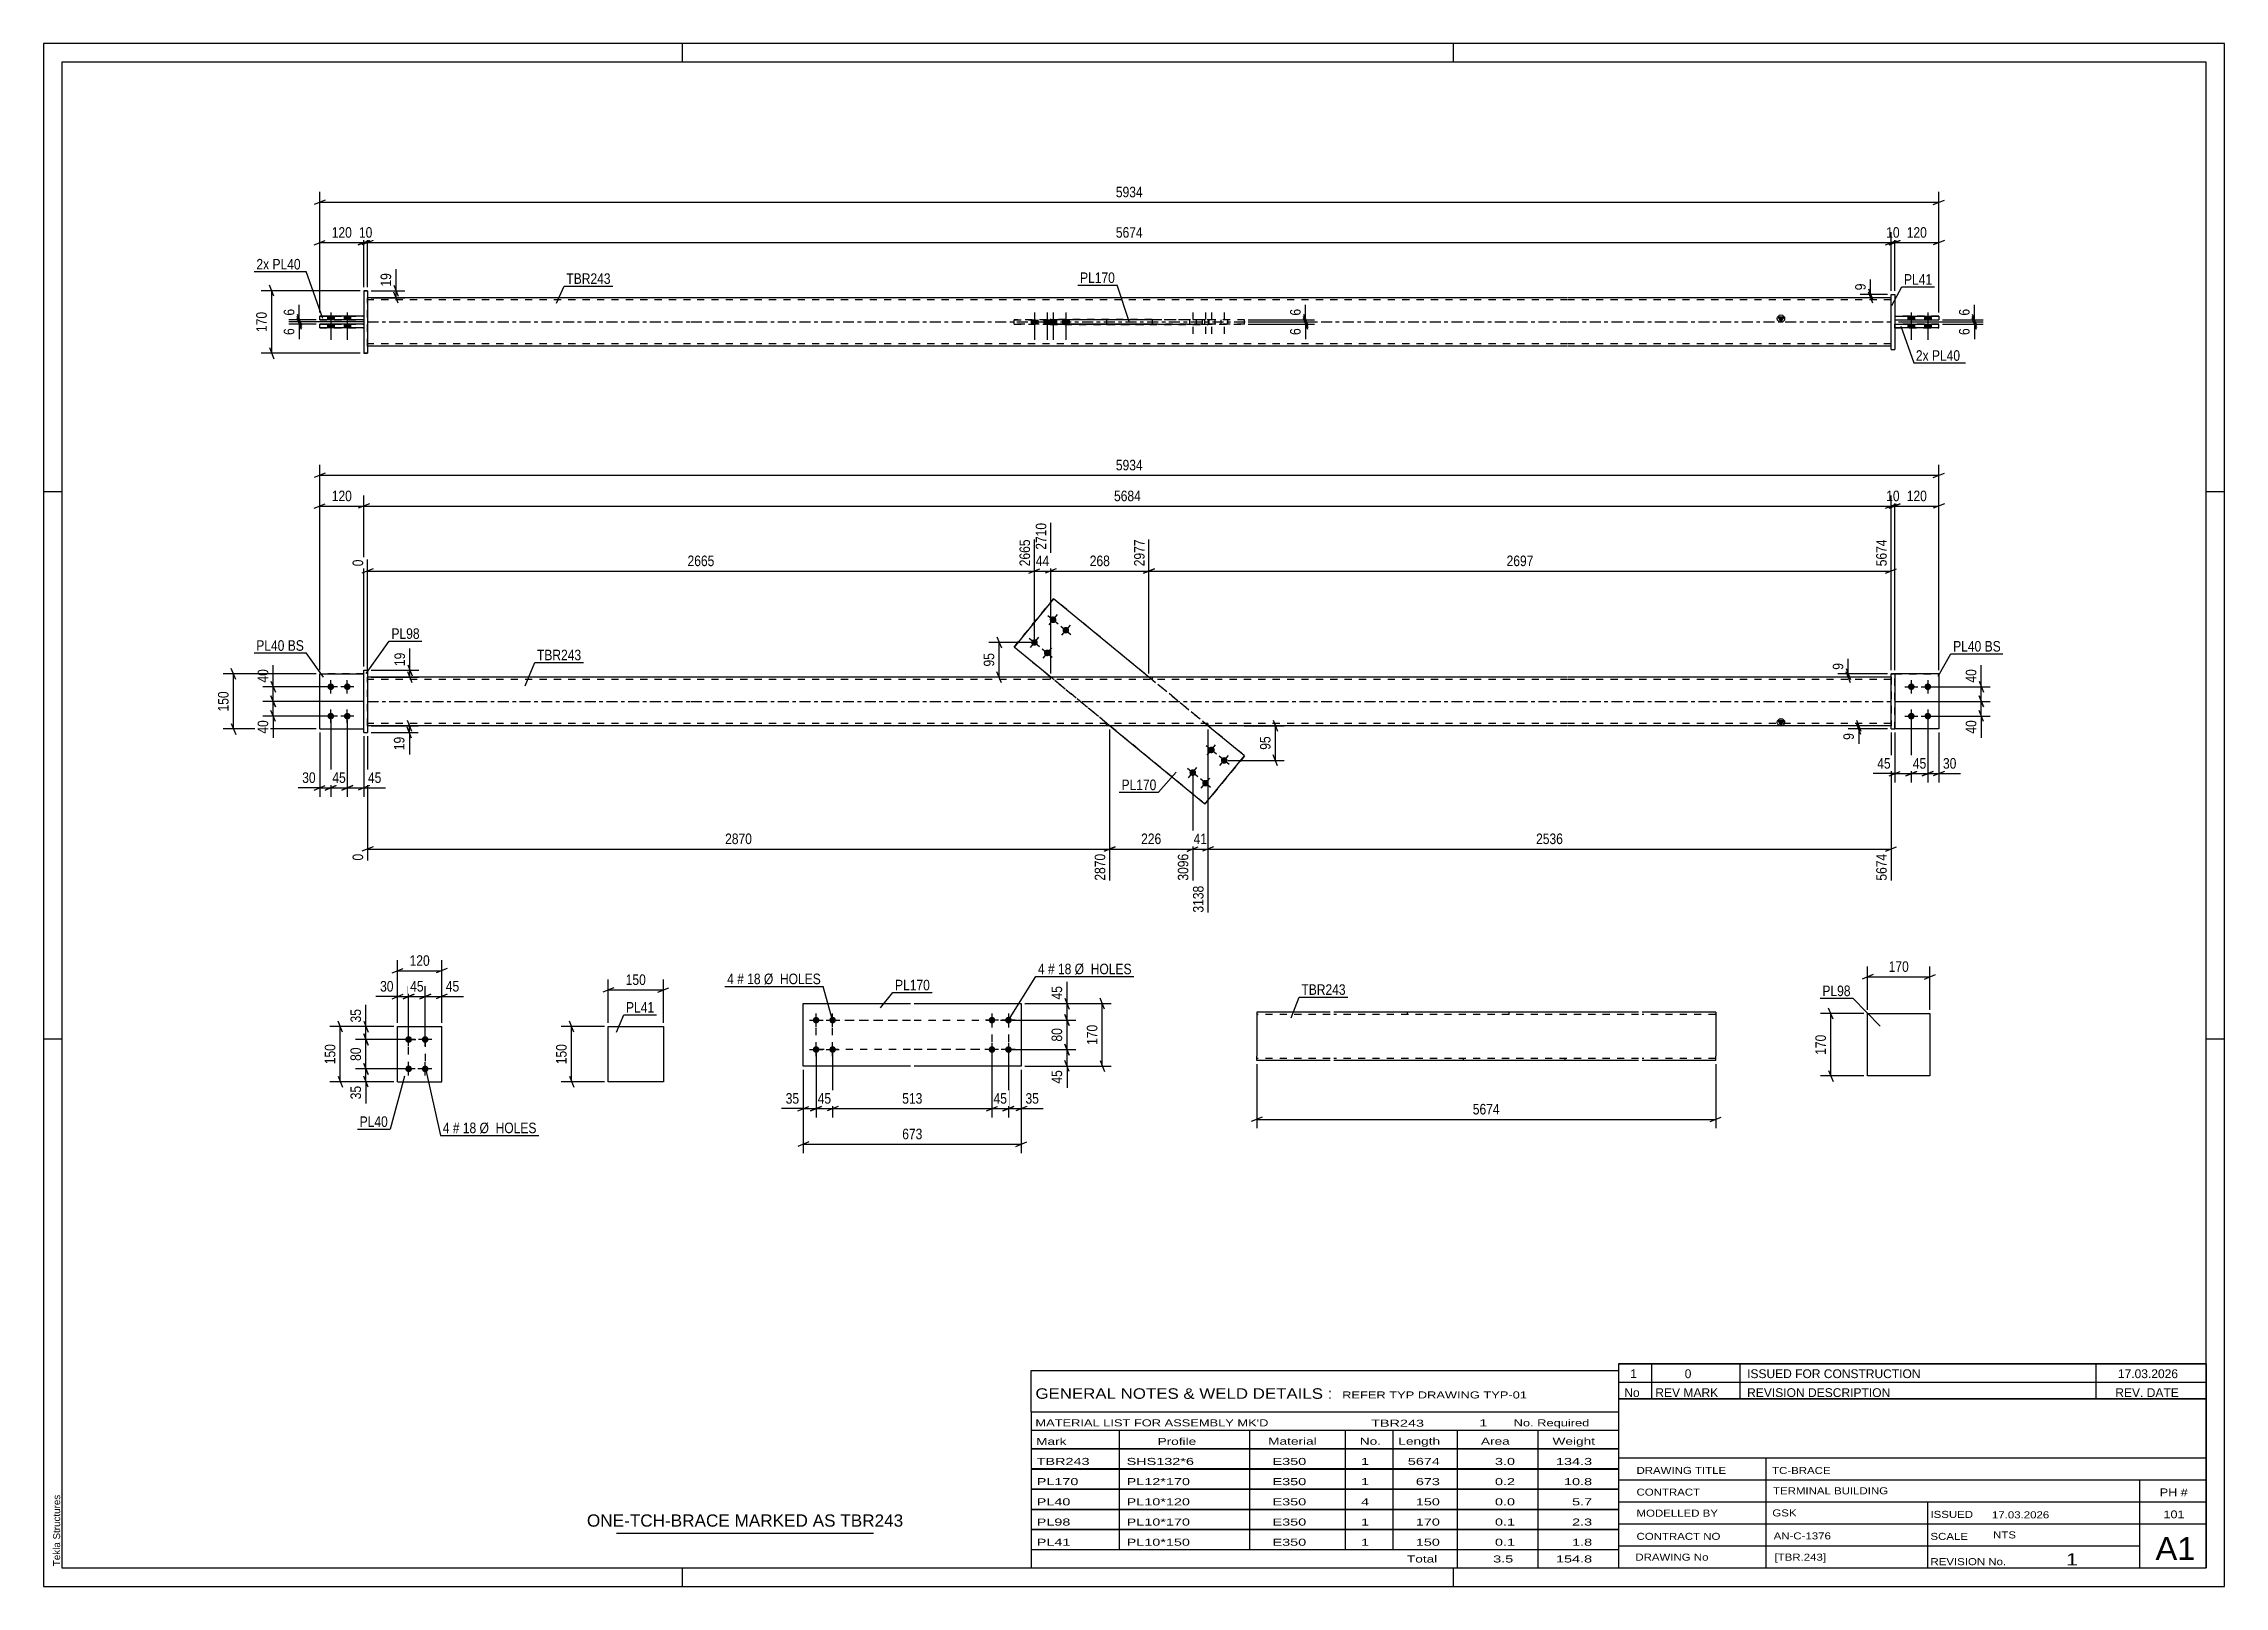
# Model space of a CAD drawing. Header units: millimetres. Extents: x 0 to 594, y 0 to 420.
import ezdxf

# ---------------------------------------------------------------- set-up
doc = ezdxf.new("R2010")
doc.units = ezdxf.units.MM
doc.linetypes.add('DXK_LINE_DOT2', pattern=[3.9198, 1.9599, -1.9599])
doc.linetypes.add('DXK_LINE_DOT3', pattern=[5.9187, 2.979, -0.9799, 0.9799, -0.9799])
doc.styles.add('Arial', font='ARIAL.TTF', dxfattribs={"height": 0.2})
doc.styles.add('Arial Narrow', font='ARIALN.TTF', dxfattribs={"height": 0.2})

# ---------------------------------------------------------------- blocks, each defined once
blk = doc.blocks.new('Unknown-580874633-1129')
at = {"color": 5, "linetype": 'Continuous'}
for p, q in [((594, 420), (0, 420)), ((0, 420), (0, 0)), ((174, 415), (174, 420)), ((384, 415), (384, 420)), ((594, 0), (594, 420)), ((589, 415), (5, 415)), ((5, 415), (5, 5)), ((589, 5), (589, 415)), ((5, 298), (0, 298)), ((594, 298), (589, 298)), ((5, 149), (0, 149)), ((594, 149), (589, 149)), ((0, 0), (594, 0)), ((5, 5), (589, 5)), ((174, 0), (174, 5)), ((384, 0), (384, 5))]:
    blk.add_line(p, q, dxfattribs=at)
at = {"color": 174, "linetype": 'Continuous', "style": 'Arial'}
blk.add_text('Tekla Structures', height=1.9102, rotation=90, dxfattribs=at).set_placement((4.5, 5.5))
blk = doc.blocks.new('Part-580874633-3651 - 3650')
at = {"color": 2, "linetype": 'Continuous'}
for p, q in [((206.91, 158.65), (236.11, 158.65)), ((206.91, 141.65), (206.91, 158.65)), ((237.11, 158.65), (266.31, 158.65)), ((266.31, 158.65), (266.31, 141.65)), ((236.11, 141.65), (206.91, 141.65)), ((266.31, 141.65), (237.11, 141.65))]:
    blk.add_line(p, q, dxfattribs=at)
blk = doc.blocks.new('Bolt-580874633-3652 - 3650')
at = {"linetype": 'Continuous'}
for points in [[(258.31, 153.25, -1), (258.31, 155.05, -1)], [(262.81, 153.25, -1), (262.81, 155.05, -1)], [(258.31, 145.25, -1), (258.31, 147.05, -1)], [(262.81, 145.25, -1), (262.81, 147.05, -1)]]:
    blk.add_hatch(color=1, dxfattribs=at).paths.add_polyline_path(points)
at = {"color": 1, "linetype": 'Continuous'}
for p, q in [((258.31, 155.95), (258.31, 152.35)), ((262.81, 155.95), (262.81, 152.35)), ((260.11, 154.15), (256.51, 154.15)), ((264.61, 154.15), (261.01, 154.15)), ((260.11, 146.15), (256.51, 146.15)), ((258.31, 147.95), (258.31, 144.35)), ((264.61, 146.15), (261.01, 146.15)), ((262.81, 147.95), (262.81, 144.35))]:
    blk.add_line(p, q, dxfattribs=at)
blk = doc.blocks.new('Bolt-580874633-3653 - 3650')
at = {"linetype": 'Continuous'}
for points in [[(210.41, 155.05, -1), (210.41, 153.25, -1)], [(214.91, 155.05, -1), (214.91, 153.25, -1)], [(210.41, 147.05, -1), (210.41, 145.25, -1)], [(214.91, 147.05, -1), (214.91, 145.25, -1)]]:
    blk.add_hatch(color=1, dxfattribs=at).paths.add_polyline_path(points)
at = {"color": 1, "linetype": 'Continuous'}
for p, q in [((210.41, 152.35), (210.41, 155.95)), ((214.91, 152.35), (214.91, 155.95)), ((208.61, 154.15), (212.21, 154.15)), ((213.11, 154.15), (216.71, 154.15)), ((208.61, 146.15), (212.21, 146.15)), ((210.41, 144.35), (210.41, 147.95)), ((213.11, 146.15), (216.71, 146.15)), ((214.91, 144.35), (214.91, 147.95))]:
    blk.add_line(p, q, dxfattribs=at)
blk = doc.blocks.new('Part-580874633-1555 - 1539')
at = {"color": 2, "linetype": 'Continuous'}
for p, q in [((96.43, 137.38), (96.43, 152.38)), ((96.43, 152.38), (108.43, 152.38)), ((108.43, 137.38), (108.43, 152.38)), ((96.43, 137.38), (96.43, 137.38)), ((96.43, 137.38), (108.43, 137.38)), ((108.43, 137.38), (108.43, 137.38))]:
    blk.add_line(p, q, dxfattribs=at)
at = {"color": 7, "linetype": 'DXK_LINE_DOT2'}
for p, q in [((96.43, 152.38), (108.43, 152.38)), ((96.43, 137.38), (96.43, 137.38)), ((96.43, 137.38), (108.43, 137.38)), ((108.43, 137.38), (108.43, 137.38))]:
    blk.add_line(p, q, dxfattribs=at)
blk = doc.blocks.new('Bolt-580874633-1560 - 1539')
at = {"linetype": 'Continuous'}
for points in [[(99.43, 147.98), (99.24, 148), (99.06, 148.06), (98.9, 148.15), (98.76, 148.28), (98.65, 148.43), (98.57, 148.6), (98.53, 148.79), (98.53, 148.98), (98.57, 149.16), (98.65, 149.33), (98.76, 149.48), (98.9, 149.61), (99.06, 149.7), (99.24, 149.76), (99.43, 149.78), (99.62, 149.76), (99.79, 149.7), (99.96, 149.61), (100.1, 149.48), (100.21, 149.33), (100.28, 149.16), (100.32, 148.98), (100.32, 148.79), (100.28, 148.6), (100.21, 148.43), (100.1, 148.28), (99.96, 148.15), (99.79, 148.06), (99.62, 148)], [(103.93, 147.98), (103.74, 148), (103.56, 148.06), (103.4, 148.15), (103.26, 148.28), (103.15, 148.43), (103.07, 148.6), (103.03, 148.79), (103.03, 148.98), (103.07, 149.16), (103.15, 149.33), (103.26, 149.48), (103.4, 149.61), (103.56, 149.7), (103.74, 149.76), (103.93, 149.78), (104.12, 149.76), (104.29, 149.7), (104.46, 149.61), (104.6, 149.48), (104.71, 149.33), (104.78, 149.16), (104.82, 148.98), (104.82, 148.79), (104.78, 148.6), (104.71, 148.43), (104.6, 148.28), (104.46, 148.15), (104.29, 148.06), (104.12, 148)], [(99.43, 139.98), (99.24, 140), (99.06, 140.06), (98.9, 140.15), (98.76, 140.28), (98.65, 140.43), (98.57, 140.6), (98.53, 140.79), (98.53, 140.98), (98.57, 141.16), (98.65, 141.33), (98.76, 141.48), (98.9, 141.61), (99.06, 141.7), (99.24, 141.76), (99.43, 141.78), (99.62, 141.76), (99.79, 141.7), (99.96, 141.61), (100.1, 141.48), (100.21, 141.33), (100.28, 141.16), (100.32, 140.98), (100.32, 140.79), (100.28, 140.6), (100.21, 140.43), (100.1, 140.28), (99.96, 140.15), (99.79, 140.06), (99.62, 140)], [(103.93, 139.98), (103.74, 140), (103.56, 140.06), (103.4, 140.15), (103.26, 140.28), (103.15, 140.43), (103.07, 140.6), (103.03, 140.79), (103.03, 140.98), (103.07, 141.16), (103.15, 141.33), (103.26, 141.48), (103.4, 141.61), (103.56, 141.7), (103.74, 141.76), (103.93, 141.78), (104.12, 141.76), (104.29, 141.7), (104.46, 141.61), (104.6, 141.48), (104.71, 141.33), (104.78, 141.16), (104.82, 140.98), (104.82, 140.79), (104.78, 140.6), (104.71, 140.43), (104.6, 140.28), (104.46, 140.15), (104.29, 140.06), (104.12, 140)]]:
    blk.add_hatch(color=1, dxfattribs=at).paths.add_polyline_path(points)
at = {"color": 1, "linetype": 'Continuous'}
for p, q in [((101.23, 148.88), (97.63, 148.88)), ((99.43, 147.08), (99.43, 150.68)), ((105.73, 148.88), (102.13, 148.88)), ((103.93, 147.08), (103.93, 150.68)), ((99.43, 139.08), (99.43, 142.68)), ((103.93, 139.08), (103.93, 142.68)), ((101.23, 140.88), (97.63, 140.88)), ((105.73, 140.88), (102.13, 140.88))]:
    blk.add_line(p, q, dxfattribs=at)
blk = doc.blocks.new('Part-580874633-1922 - 1901')
at = {"color": 7, "linetype": 'DXK_LINE_DOT2'}
for p, q in [((504.22, 248.42), (516.22, 248.42)), ((516.22, 248.42), (504.22, 248.42)), ((504.22, 248.42), (504.22, 248.42)), ((504.22, 233.42), (504.22, 248.42)), ((516.22, 248.42), (516.22, 248.42)), ((516.22, 248.42), (516.22, 233.42)), ((516.22, 233.42), (504.22, 233.42)), ((516.22, 233.42), (504.22, 233.42))]:
    blk.add_line(p, q, dxfattribs=at)
blk = doc.blocks.new('Part-580874633-1923 - 1901')
at = {"color": 2, "linetype": 'Continuous'}
for p, q in [((504.22, 248.42), (503.22, 248.42)), ((503.22, 233.42), (503.22, 248.42)), ((504.22, 248.42), (504.22, 233.42)), ((503.22, 233.42), (503.22, 233.42)), ((503.22, 233.42), (504.22, 233.42))]:
    blk.add_line(p, q, dxfattribs=at)
at = {"color": 7, "linetype": 'DXK_LINE_DOT2'}
for p, q in [((503.22, 248.42), (503.22, 248.42)), ((503.22, 248.42), (504.22, 248.42)), ((504.22, 248.42), (504.22, 248.42)), ((503.22, 233.42), (504.22, 233.42))]:
    blk.add_line(p, q, dxfattribs=at)
blk = doc.blocks.new('Part-580874633-1928 - 1901')
at = {"color": 2, "linetype": 'Continuous'}
for p, q in [((75.22, 233.42), (75.22, 248.42)), ((75.22, 248.42), (87.22, 248.42)), ((75.22, 233.42), (75.22, 233.42)), ((75.22, 233.42), (87.22, 233.42))]:
    blk.add_line(p, q, dxfattribs=at)
at = {"color": 7, "linetype": 'DXK_LINE_DOT2'}
for p, q in [((87.22, 248.42), (75.22, 248.42)), ((87.22, 233.42), (87.22, 248.42)), ((75.22, 233.42), (87.22, 233.42)), ((87.22, 233.42), (87.22, 233.42))]:
    blk.add_line(p, q, dxfattribs=at)
blk = doc.blocks.new('Part-580874633-1912 - 1901')
at = {"linetype": 'Continuous'}
blk.add_hatch(color=2, dxfattribs=at).paths.add_polyline_path([(473.22, 234.32), (472.42, 235.72), (474.02, 235.72)])
at = {"color": 2, "linetype": 'Continuous'}
for p, q in [((176.22, 247.52), (88.22, 247.52)), ((415.12, 247.52), (176.32, 247.52)), ((503.22, 247.52), (415.22, 247.52)), ((176.22, 234.32), (88.22, 234.32)), ((415.12, 234.32), (176.32, 234.32)), ((503.22, 234.32), (415.22, 234.32)), ((473.22, 234.32), (472.42, 235.72)), ((472.42, 235.72), (474.02, 235.72)), ((474.02, 235.72), (473.22, 234.32))]:
    blk.add_line(p, q, dxfattribs=at)
at = {"color": 7, "linetype": 'DXK_LINE_DOT2'}
for p, q in [((88.22, 234.32), (88.22, 247.52)), ((176.22, 246.92), (88.22, 246.92)), ((415.12, 246.92), (176.32, 246.92)), ((274.21, 247.52), (274.21, 246.92)), ((301.91, 247.52), (301.91, 246.92)), ((503.22, 246.92), (415.22, 246.92)), ((503.22, 247.52), (503.22, 234.32)), ((176.22, 234.92), (88.22, 234.92)), ((415.12, 234.92), (176.32, 234.92)), ((289.53, 234.32), (289.53, 234.92)), ((317.23, 234.32), (317.23, 234.92)), ((503.22, 234.92), (415.22, 234.92))]:
    blk.add_line(p, q, dxfattribs=at)
at = {"color": 7, "linetype": 'DXK_LINE_DOT3'}
for p, q in [((88.22, 240.92), (176.22, 240.92)), ((176.32, 240.92), (415.12, 240.92)), ((415.22, 240.92), (503.22, 240.92))]:
    blk.add_line(p, q, dxfattribs=at)
at = {"color": 2, "linetype": 'Continuous'}
blk.add_circle((473.22, 235.22), 1, dxfattribs=at)
blk = doc.blocks.new('Part-580874633-1933 - 1901')
at = {"color": 7, "linetype": 'DXK_LINE_DOT2'}
for p, q in [((75.22, 233.42), (75.22, 248.42)), ((75.22, 248.42), (87.22, 248.42)), ((87.22, 248.42), (75.22, 248.42)), ((87.22, 233.42), (87.22, 248.42)), ((75.22, 233.42), (75.22, 233.42)), ((75.22, 233.42), (87.22, 233.42)), ((75.22, 233.42), (87.22, 233.42)), ((87.22, 233.42), (87.22, 233.42))]:
    blk.add_line(p, q, dxfattribs=at)
blk = doc.blocks.new('Part-580874633-1917 - 1901')
at = {"color": 2, "linetype": 'Continuous'}
for p, q in [((516.22, 248.42), (504.22, 248.42)), ((516.22, 248.42), (516.22, 248.42)), ((516.22, 248.42), (516.22, 233.42)), ((516.22, 233.42), (504.22, 233.42))]:
    blk.add_line(p, q, dxfattribs=at)
at = {"color": 7, "linetype": 'DXK_LINE_DOT2'}
for p, q in [((516.22, 248.42), (504.22, 248.42)), ((504.22, 248.42), (504.22, 248.42)), ((504.22, 233.42), (504.22, 248.42)), ((516.22, 248.42), (516.22, 248.42)), ((516.22, 233.42), (504.22, 233.42))]:
    blk.add_line(p, q, dxfattribs=at)
blk = doc.blocks.new('Part-580874633-1938 - 1901')
at = {"color": 2, "linetype": 'Continuous'}
for p, q in [((87.22, 249.42), (88.22, 249.42)), ((87.22, 232.42), (87.22, 249.42)), ((88.22, 249.42), (88.22, 249.42)), ((88.22, 249.42), (88.22, 232.42)), ((87.22, 232.42), (88.22, 232.42))]:
    blk.add_line(p, q, dxfattribs=at)
at = {"color": 7, "linetype": 'DXK_LINE_DOT2'}
for p, q in [((87.22, 249.42), (88.22, 249.42)), ((87.22, 232.42), (88.22, 232.42))]:
    blk.add_line(p, q, dxfattribs=at)
blk = doc.blocks.new('Part-580874633-1943 - 1901')
at = {"color": 2, "linetype": 'Continuous'}
for p, q in [((275.11, 268.86), (264.32, 255.73)), ((275.11, 268.86), (275.11, 268.86)), ((301.08, 247.52), (275.11, 268.86)), ((274.31, 247.52), (264.32, 255.73)), ((264.32, 255.73), (264.32, 255.73)), ((316.32, 212.97), (290.36, 234.32)), ((327.12, 226.1), (317.13, 234.32)), ((316.32, 212.97), (327.12, 226.1)), ((327.12, 226.1), (327.12, 226.1)), ((316.32, 212.97), (316.32, 212.97))]:
    blk.add_line(p, q, dxfattribs=at)
at = {"color": 7, "linetype": 'DXK_LINE_DOT2'}
for p, q in [((264.32, 255.73), (275.11, 268.86)), ((327.12, 226.1), (275.11, 268.86)), ((316.32, 212.97), (264.32, 255.73)), ((290.36, 234.32), (274.31, 247.52)), ((317.13, 234.32), (301.08, 247.52)), ((327.12, 226.1), (316.32, 212.97))]:
    blk.add_line(p, q, dxfattribs=at)
blk = doc.blocks.new('Bolt-580874633-1944 - 1901')
at = {"linetype": 'Continuous'}
for points in [[(508.72, 245.82), (508.91, 245.8), (509.09, 245.74), (509.25, 245.65), (509.39, 245.52), (509.5, 245.37), (509.58, 245.2), (509.62, 245.01), (509.62, 244.82), (509.58, 244.64), (509.5, 244.47), (509.39, 244.32), (509.25, 244.19), (509.09, 244.1), (508.91, 244.04), (508.72, 244.02), (508.53, 244.04), (508.36, 244.1), (508.19, 244.19), (508.05, 244.32), (507.94, 244.47), (507.87, 244.64), (507.83, 244.82), (507.83, 245.01), (507.87, 245.2), (507.94, 245.37), (508.05, 245.52), (508.19, 245.65), (508.36, 245.74), (508.53, 245.8)], [(513.22, 245.82), (513.41, 245.8), (513.59, 245.74), (513.75, 245.65), (513.89, 245.52), (514, 245.37), (514.08, 245.2), (514.12, 245.01), (514.12, 244.82), (514.08, 244.64), (514, 244.47), (513.89, 244.32), (513.75, 244.19), (513.59, 244.1), (513.41, 244.04), (513.22, 244.02), (513.03, 244.04), (512.86, 244.1), (512.69, 244.19), (512.55, 244.32), (512.44, 244.47), (512.37, 244.64), (512.33, 244.82), (512.33, 245.01), (512.37, 245.2), (512.44, 245.37), (512.55, 245.52), (512.69, 245.65), (512.86, 245.74), (513.03, 245.8)], [(508.72, 237.82), (508.91, 237.8), (509.09, 237.74), (509.25, 237.65), (509.39, 237.52), (509.5, 237.37), (509.58, 237.2), (509.62, 237.01), (509.62, 236.82), (509.58, 236.64), (509.5, 236.47), (509.39, 236.32), (509.25, 236.19), (509.09, 236.1), (508.91, 236.04), (508.72, 236.02), (508.53, 236.04), (508.36, 236.1), (508.19, 236.19), (508.05, 236.32), (507.94, 236.47), (507.87, 236.64), (507.83, 236.82), (507.83, 237.01), (507.87, 237.2), (507.94, 237.37), (508.05, 237.52), (508.19, 237.65), (508.36, 237.74), (508.53, 237.8)], [(513.22, 237.82), (513.41, 237.8), (513.59, 237.74), (513.75, 237.65), (513.89, 237.52), (514, 237.37), (514.08, 237.2), (514.12, 237.01), (514.12, 236.82), (514.08, 236.64), (514, 236.47), (513.89, 236.32), (513.75, 236.19), (513.59, 236.1), (513.41, 236.04), (513.22, 236.02), (513.03, 236.04), (512.86, 236.1), (512.69, 236.19), (512.55, 236.32), (512.44, 236.47), (512.37, 236.64), (512.33, 236.82), (512.33, 237.01), (512.37, 237.2), (512.44, 237.37), (512.55, 237.52), (512.69, 237.65), (512.86, 237.74), (513.03, 237.8)]]:
    blk.add_hatch(color=1, dxfattribs=at).paths.add_polyline_path(points)
at = {"color": 1, "linetype": 'Continuous'}
for p, q in [((506.92, 244.92), (510.52, 244.92)), ((508.72, 246.72), (508.72, 243.12)), ((511.42, 244.92), (515.02, 244.92)), ((513.22, 246.72), (513.22, 243.12)), ((508.72, 238.72), (508.72, 235.12)), ((513.22, 238.72), (513.22, 235.12)), ((506.92, 236.92), (510.52, 236.92)), ((511.42, 236.92), (515.02, 236.92))]:
    blk.add_line(p, q, dxfattribs=at)
blk = doc.blocks.new('Bolt-580874633-1945 - 1901')
at = {"linetype": 'Continuous'}
for points in [[(78.22, 245.82), (78.4, 245.8), (78.58, 245.74), (78.75, 245.65), (78.89, 245.52), (79, 245.37), (79.07, 245.2), (79.11, 245.01), (79.11, 244.82), (79.07, 244.64), (79, 244.47), (78.89, 244.32), (78.75, 244.19), (78.58, 244.1), (78.4, 244.04), (78.22, 244.02), (78.03, 244.04), (77.85, 244.1), (77.69, 244.19), (77.55, 244.32), (77.44, 244.47), (77.36, 244.64), (77.32, 244.82), (77.32, 245.01), (77.36, 245.2), (77.44, 245.37), (77.55, 245.52), (77.69, 245.65), (77.85, 245.74), (78.03, 245.8)], [(82.72, 245.82), (82.9, 245.8), (83.08, 245.74), (83.25, 245.65), (83.39, 245.52), (83.5, 245.37), (83.57, 245.2), (83.61, 245.01), (83.61, 244.82), (83.57, 244.64), (83.5, 244.47), (83.39, 244.32), (83.25, 244.19), (83.08, 244.1), (82.9, 244.04), (82.72, 244.02), (82.53, 244.04), (82.35, 244.1), (82.19, 244.19), (82.05, 244.32), (81.94, 244.47), (81.86, 244.64), (81.82, 244.82), (81.82, 245.01), (81.86, 245.2), (81.94, 245.37), (82.05, 245.52), (82.19, 245.65), (82.35, 245.74), (82.53, 245.8)], [(78.22, 237.82), (78.4, 237.8), (78.58, 237.74), (78.75, 237.65), (78.89, 237.52), (79, 237.37), (79.07, 237.2), (79.11, 237.01), (79.11, 236.82), (79.07, 236.64), (79, 236.47), (78.89, 236.32), (78.75, 236.19), (78.58, 236.1), (78.4, 236.04), (78.22, 236.02), (78.03, 236.04), (77.85, 236.1), (77.69, 236.19), (77.55, 236.32), (77.44, 236.47), (77.36, 236.64), (77.32, 236.82), (77.32, 237.01), (77.36, 237.2), (77.44, 237.37), (77.55, 237.52), (77.69, 237.65), (77.85, 237.74), (78.03, 237.8)], [(82.72, 237.82), (82.9, 237.8), (83.08, 237.74), (83.25, 237.65), (83.39, 237.52), (83.5, 237.37), (83.57, 237.2), (83.61, 237.01), (83.61, 236.82), (83.57, 236.64), (83.5, 236.47), (83.39, 236.32), (83.25, 236.19), (83.08, 236.1), (82.9, 236.04), (82.72, 236.02), (82.53, 236.04), (82.35, 236.1), (82.19, 236.19), (82.05, 236.32), (81.94, 236.47), (81.86, 236.64), (81.82, 236.82), (81.82, 237.01), (81.86, 237.2), (81.94, 237.37), (82.05, 237.52), (82.19, 237.65), (82.35, 237.74), (82.53, 237.8)]]:
    blk.add_hatch(color=1, dxfattribs=at).paths.add_polyline_path(points)
at = {"color": 1, "linetype": 'Continuous'}
for p, q in [((80.02, 244.92), (76.42, 244.92)), ((78.22, 243.12), (78.22, 246.72)), ((84.52, 244.92), (80.92, 244.92)), ((82.72, 243.12), (82.72, 246.72)), ((78.22, 235.12), (78.22, 238.72)), ((82.72, 235.12), (82.72, 238.72)), ((80.02, 236.92), (76.42, 236.92)), ((84.52, 236.92), (80.92, 236.92))]:
    blk.add_line(p, q, dxfattribs=at)
blk = doc.blocks.new('Bolt-580874633-1946 - 1901')
at = {"linetype": 'Continuous'}
for points in [[(274.96, 264.06), (275.15, 264.04), (275.33, 263.99), (275.49, 263.89), (275.63, 263.77), (275.74, 263.61), (275.82, 263.44), (275.85, 263.26), (275.85, 263.07), (275.82, 262.89), (275.74, 262.71), (275.63, 262.56), (275.49, 262.44), (275.33, 262.34), (275.15, 262.28), (274.96, 262.26), (274.77, 262.28), (274.59, 262.34), (274.43, 262.44), (274.29, 262.56), (274.18, 262.71), (274.1, 262.89), (274.06, 263.07), (274.06, 263.26), (274.1, 263.44), (274.18, 263.61), (274.29, 263.77), (274.43, 263.89), (274.59, 263.99), (274.77, 264.04)], [(269.88, 257.88), (270.07, 257.86), (270.25, 257.81), (270.41, 257.71), (270.55, 257.59), (270.66, 257.43), (270.73, 257.26), (270.77, 257.08), (270.77, 256.89), (270.73, 256.71), (270.66, 256.53), (270.55, 256.38), (270.41, 256.26), (270.25, 256.16), (270.07, 256.1), (269.88, 256.08), (269.69, 256.1), (269.51, 256.16), (269.35, 256.26), (269.21, 256.38), (269.1, 256.53), (269.02, 256.71), (268.98, 256.89), (268.98, 257.08), (269.02, 257.26), (269.1, 257.43), (269.21, 257.59), (269.35, 257.71), (269.51, 257.81), (269.69, 257.86)], [(278.44, 261.21), (278.62, 261.19), (278.8, 261.13), (278.96, 261.03), (279.1, 260.91), (279.22, 260.76), (279.29, 260.58), (279.33, 260.4), (279.33, 260.21), (279.29, 260.03), (279.22, 259.86), (279.1, 259.7), (278.96, 259.58), (278.8, 259.48), (278.62, 259.43), (278.44, 259.41), (278.25, 259.43), (278.07, 259.48), (277.91, 259.58), (277.77, 259.7), (277.66, 259.86), (277.58, 260.03), (277.54, 260.21), (277.54, 260.4), (277.58, 260.58), (277.66, 260.76), (277.77, 260.91), (277.91, 261.03), (278.07, 261.13), (278.25, 261.19)], [(273.35, 255.03), (273.54, 255.01), (273.72, 254.95), (273.88, 254.85), (274.02, 254.73), (274.13, 254.58), (274.21, 254.4), (274.25, 254.22), (274.25, 254.03), (274.21, 253.85), (274.13, 253.68), (274.02, 253.52), (273.88, 253.4), (273.72, 253.3), (273.54, 253.25), (273.35, 253.23), (273.17, 253.25), (272.99, 253.3), (272.83, 253.4), (272.69, 253.52), (272.58, 253.68), (272.5, 253.85), (272.46, 254.03), (272.46, 254.22), (272.5, 254.4), (272.58, 254.58), (272.69, 254.73), (272.83, 254.85), (272.99, 254.95), (273.17, 255.01)]]:
    blk.add_hatch(color=1, dxfattribs=at).paths.add_polyline_path(points)
at = {"color": 1, "linetype": 'Continuous'}
for p, q in [((273.57, 264.31), (276.35, 262.02)), ((276.1, 264.55), (273.82, 261.77)), ((277.05, 261.45), (279.83, 259.16)), ((279.58, 261.7), (277.29, 258.92)), ((268.49, 258.13), (271.27, 255.84)), ((271.02, 258.37), (268.74, 255.59)), ((274.5, 255.52), (272.21, 252.74)), ((271.96, 255.27), (274.75, 252.98))]:
    blk.add_line(p, q, dxfattribs=at)
blk = doc.blocks.new('Bolt-580874633-1947 - 1901')
at = {"linetype": 'Continuous'}
for points in [[(318.08, 228.61), (318.27, 228.59), (318.45, 228.53), (318.61, 228.44), (318.75, 228.31), (318.86, 228.16), (318.94, 227.99), (318.98, 227.8), (318.98, 227.61), (318.94, 227.43), (318.86, 227.26), (318.75, 227.11), (318.61, 226.98), (318.45, 226.89), (318.27, 226.83), (318.08, 226.81), (317.9, 226.83), (317.72, 226.89), (317.55, 226.98), (317.41, 227.11), (317.3, 227.26), (317.23, 227.43), (317.19, 227.61), (317.19, 227.8), (317.23, 227.99), (317.3, 228.16), (317.41, 228.31), (317.55, 228.44), (317.72, 228.53), (317.9, 228.59)], [(321.56, 225.75), (321.75, 225.73), (321.93, 225.67), (322.09, 225.58), (322.23, 225.45), (322.34, 225.3), (322.42, 225.13), (322.45, 224.94), (322.45, 224.76), (322.42, 224.57), (322.34, 224.4), (322.23, 224.25), (322.09, 224.12), (321.93, 224.03), (321.75, 223.97), (321.56, 223.95), (321.37, 223.97), (321.19, 224.03), (321.03, 224.12), (320.89, 224.25), (320.78, 224.4), (320.7, 224.57), (320.66, 224.76), (320.66, 224.94), (320.7, 225.13), (320.78, 225.3), (320.89, 225.45), (321.03, 225.58), (321.19, 225.67), (321.37, 225.73)], [(313, 222.43), (313.19, 222.41), (313.37, 222.35), (313.53, 222.26), (313.67, 222.13), (313.78, 221.98), (313.86, 221.81), (313.9, 221.62), (313.9, 221.44), (313.86, 221.25), (313.78, 221.08), (313.67, 220.93), (313.53, 220.8), (313.37, 220.71), (313.19, 220.65), (313, 220.63), (312.82, 220.65), (312.64, 220.71), (312.47, 220.8), (312.33, 220.93), (312.22, 221.08), (312.15, 221.25), (312.11, 221.44), (312.11, 221.62), (312.15, 221.81), (312.22, 221.98), (312.33, 222.13), (312.47, 222.26), (312.64, 222.35), (312.82, 222.41)], [(316.48, 219.57), (316.67, 219.55), (316.85, 219.49), (317.01, 219.4), (317.15, 219.27), (317.26, 219.12), (317.34, 218.95), (317.37, 218.77), (317.37, 218.58), (317.34, 218.39), (317.26, 218.22), (317.15, 218.07), (317.01, 217.94), (316.85, 217.85), (316.67, 217.79), (316.48, 217.77), (316.29, 217.79), (316.11, 217.85), (315.95, 217.94), (315.81, 218.07), (315.7, 218.22), (315.62, 218.39), (315.58, 218.58), (315.58, 218.77), (315.62, 218.95), (315.7, 219.12), (315.81, 219.27), (315.95, 219.4), (316.11, 219.49), (316.29, 219.55)]]:
    blk.add_hatch(color=1, dxfattribs=at).paths.add_polyline_path(points)
at = {"color": 1, "linetype": 'Continuous'}
for p, q in [((319.47, 226.57), (316.69, 228.85)), ((316.94, 226.32), (319.23, 229.1)), ((322.95, 223.71), (320.17, 225.99)), ((320.42, 223.46), (322.7, 226.24)), ((314.39, 220.39), (311.61, 222.67)), ((311.86, 220.14), (314.15, 222.92)), ((317.87, 217.53), (315.09, 219.81)), ((315.34, 217.28), (317.62, 220.06))]:
    blk.add_line(p, q, dxfattribs=at)
blk = doc.blocks.new('Part-580874633-2347 - 2328')
at = {"color": 2, "linetype": 'Continuous'}
for p, q in [((75.22, 342.63), (75.22, 343.63)), ((87.22, 343.63), (75.22, 343.63)), ((75.22, 342.63), (75.22, 342.63)), ((87.22, 342.63), (75.22, 342.63))]:
    blk.add_line(p, q, dxfattribs=at)
at = {"color": 7, "linetype": 'DXK_LINE_DOT2'}
for p, q in [((75.22, 343.63), (87.22, 343.63)), ((75.22, 342.63), (87.22, 342.63)), ((87.22, 343.63), (87.22, 342.63))]:
    blk.add_line(p, q, dxfattribs=at)
blk = doc.blocks.new('Bolt-580874633-2331 - 2328')
at = {"linetype": 'Continuous'}
for points in [[(77.32, 344.83), (79.12, 344.83), (79.12, 345.83), (77.32, 345.83)], [(77.32, 344.83), (79.12, 344.83), (79.12, 345.83), (77.32, 345.83)], [(81.82, 344.83), (83.62, 344.83), (83.62, 345.83), (81.82, 345.83)], [(81.82, 344.83), (83.62, 344.83), (83.62, 345.83), (81.82, 345.83)], [(77.32, 342.63), (79.12, 342.63), (79.12, 343.63), (77.32, 343.63)], [(77.32, 342.63), (79.12, 342.63), (79.12, 343.63), (77.32, 343.63)], [(81.82, 342.63), (83.62, 342.63), (83.62, 343.63), (81.82, 343.63)], [(81.82, 342.63), (83.62, 342.63), (83.62, 343.63), (81.82, 343.63)]]:
    blk.add_hatch(color=1, dxfattribs=at).paths.add_polyline_path(points)
at = {"color": 1, "linetype": 'Continuous'}
for p, q in [((77.32, 345.83), (77.32, 344.83)), ((77.32, 345.83), (77.32, 344.83)), ((78.22, 346.83), (78.22, 339.33)), ((78.22, 346.83), (78.22, 339.33)), ((79.12, 345.83), (79.12, 344.83)), ((79.12, 345.83), (79.12, 344.83)), ((81.82, 345.83), (81.82, 344.83)), ((81.82, 345.83), (81.82, 344.83)), ((82.72, 346.83), (82.72, 339.33)), ((82.72, 346.83), (82.72, 339.33)), ((83.62, 345.83), (83.62, 344.83)), ((83.62, 345.83), (83.62, 344.83)), ((77.32, 343.63), (77.32, 342.63)), ((77.32, 343.63), (77.32, 342.63)), ((79.12, 343.63), (79.12, 342.63)), ((79.12, 343.63), (79.12, 342.63)), ((81.82, 343.63), (81.82, 342.63)), ((81.82, 343.63), (81.82, 342.63)), ((83.62, 343.63), (83.62, 342.63)), ((83.62, 343.63), (83.62, 342.63))]:
    blk.add_line(p, q, dxfattribs=at)
blk = doc.blocks.new('Bolt-580874633-2330 - 2328')
at = {"linetype": 'Continuous'}
for points in [[(509.62, 345.83), (507.82, 345.83), (507.82, 344.83), (509.62, 344.83)], [(509.62, 345.83), (507.82, 345.83), (507.82, 344.83), (509.62, 344.83)], [(514.12, 345.83), (512.32, 345.83), (512.32, 344.83), (514.12, 344.83)], [(514.12, 345.83), (512.32, 345.83), (512.32, 344.83), (514.12, 344.83)], [(509.62, 343.63), (507.82, 343.63), (507.82, 342.63), (509.62, 342.63)], [(509.62, 343.63), (507.82, 343.63), (507.82, 342.63), (509.62, 342.63)], [(514.12, 343.63), (512.32, 343.63), (512.32, 342.63), (514.12, 342.63)], [(514.12, 343.63), (512.32, 343.63), (512.32, 342.63), (514.12, 342.63)]]:
    blk.add_hatch(color=1, dxfattribs=at).paths.add_polyline_path(points)
at = {"color": 1, "linetype": 'Continuous'}
for p, q in [((507.82, 345.83), (507.82, 344.83)), ((507.82, 345.83), (507.82, 344.83)), ((508.72, 346.83), (508.72, 339.33)), ((508.72, 346.83), (508.72, 339.33)), ((509.62, 345.83), (509.62, 344.83)), ((509.62, 345.83), (509.62, 344.83)), ((512.32, 345.83), (512.32, 344.83)), ((512.32, 345.83), (512.32, 344.83)), ((513.22, 346.83), (513.22, 339.33)), ((513.22, 346.83), (513.22, 339.33)), ((514.12, 345.83), (514.12, 344.83)), ((514.12, 345.83), (514.12, 344.83)), ((507.82, 343.63), (507.82, 342.63)), ((507.82, 343.63), (507.82, 342.63)), ((509.62, 343.63), (509.62, 342.63)), ((509.62, 343.63), (509.62, 342.63)), ((512.32, 343.63), (512.32, 342.63)), ((512.32, 343.63), (512.32, 342.63)), ((514.12, 343.63), (514.12, 342.63)), ((514.12, 343.63), (514.12, 342.63))]:
    blk.add_line(p, q, dxfattribs=at)
blk = doc.blocks.new('Part-580874633-2336 - 2328')
at = {"color": 2, "linetype": 'Continuous'}
for p, q in [((264.32, 343.63), (264.32, 344.83)), ((275.11, 343.63), (275.11, 344.83)), ((301.91, 344.83), (275.11, 344.83)), ((301.91, 343.63), (275.11, 343.63))]:
    blk.add_line(p, q, dxfattribs=at)
at = {"color": 7, "linetype": 'DXK_LINE_DOT2'}
for p, q in [((316.32, 344.83), (264.32, 344.83)), ((264.32, 344.83), (275.11, 344.83)), ((327.12, 344.83), (301.91, 344.83)), ((316.32, 343.63), (316.32, 344.83)), ((327.12, 344.83), (316.32, 344.83)), ((327.12, 343.63), (327.12, 344.83)), ((264.32, 343.63), (316.32, 343.63)), ((275.11, 343.63), (264.32, 343.63)), ((327.12, 343.63), (301.91, 343.63)), ((316.32, 343.63), (327.12, 343.63))]:
    blk.add_line(p, q, dxfattribs=at)
blk = doc.blocks.new('Part-580874633-2337 - 2328')
at = {"color": 2, "linetype": 'Continuous'}
for p, q in [((87.22, 352.73), (88.22, 352.73)), ((87.22, 352.73), (87.22, 335.73)), ((88.22, 352.73), (88.22, 352.73)), ((88.22, 352.73), (88.22, 335.73)), ((88.22, 335.73), (87.22, 335.73)), ((87.22, 335.73), (87.22, 335.73))]:
    blk.add_line(p, q, dxfattribs=at)
at = {"color": 7, "linetype": 'DXK_LINE_DOT2'}
for p, q in [((88.22, 352.73), (87.22, 352.73)), ((88.22, 352.73), (88.22, 352.73)), ((87.22, 335.73), (88.22, 335.73))]:
    blk.add_line(p, q, dxfattribs=at)
blk = doc.blocks.new('Part-580874633-2342 - 2328')
at = {"color": 2, "linetype": 'Continuous'}
for p, q in [((75.22, 344.83), (75.22, 345.83)), ((87.22, 345.83), (75.22, 345.83)), ((75.22, 344.83), (75.22, 344.83)), ((87.22, 344.83), (75.22, 344.83))]:
    blk.add_line(p, q, dxfattribs=at)
at = {"color": 7, "linetype": 'DXK_LINE_DOT2'}
for p, q in [((75.22, 345.83), (75.22, 345.83)), ((75.22, 345.83), (87.22, 345.83)), ((75.22, 344.83), (87.22, 344.83)), ((87.22, 345.83), (87.22, 344.83))]:
    blk.add_line(p, q, dxfattribs=at)
blk = doc.blocks.new('Part-580874633-2352 - 2328')
at = {"color": 2, "linetype": 'Continuous'}
for p, q in [((503.22, 351.73), (503.22, 351.73)), ((503.22, 336.73), (503.22, 351.73)), ((503.22, 351.73), (504.22, 351.73)), ((504.22, 351.73), (504.22, 351.73)), ((504.22, 351.73), (504.22, 336.73)), ((503.22, 336.73), (504.22, 336.73)), ((503.22, 336.73), (503.22, 336.73)), ((504.22, 336.73), (504.22, 336.73))]:
    blk.add_line(p, q, dxfattribs=at)
at = {"color": 7, "linetype": 'DXK_LINE_DOT2'}
for p, q in [((503.22, 351.73), (503.22, 351.73)), ((503.22, 351.73), (504.22, 351.73)), ((503.22, 336.73), (504.22, 336.73))]:
    blk.add_line(p, q, dxfattribs=at)
blk = doc.blocks.new('Part-580874633-2357 - 2328')
at = {"color": 2, "linetype": 'Continuous'}
for p, q in [((504.22, 345.83), (516.22, 345.83)), ((504.22, 345.83), (504.22, 344.83)), ((504.22, 344.83), (516.22, 344.83)), ((516.22, 345.83), (516.22, 344.83))]:
    blk.add_line(p, q, dxfattribs=at)
at = {"color": 7, "linetype": 'DXK_LINE_DOT2'}
for p, q in [((504.22, 345.83), (504.22, 345.83)), ((516.22, 345.83), (504.22, 345.83)), ((504.22, 344.83), (516.22, 344.83)), ((516.22, 345.83), (516.22, 345.83))]:
    blk.add_line(p, q, dxfattribs=at)
blk = doc.blocks.new('Part-580874633-2362 - 2328')
at = {"color": 2, "linetype": 'Continuous'}
for p, q in [((504.22, 343.63), (516.22, 343.63)), ((504.22, 342.63), (504.22, 343.63)), ((516.22, 342.63), (504.22, 342.63)), ((516.22, 342.63), (516.22, 343.63))]:
    blk.add_line(p, q, dxfattribs=at)
at = {"color": 7, "linetype": 'DXK_LINE_DOT2'}
for p, q in [((516.22, 343.63), (504.22, 343.63)), ((504.22, 342.63), (516.22, 342.63))]:
    blk.add_line(p, q, dxfattribs=at)
blk = doc.blocks.new('Part-580874633-2367 - 2328')
at = {"linetype": 'Continuous'}
blk.add_hatch(color=2, dxfattribs=at).paths.add_polyline_path([(473.22, 344.23), (472.42, 345.63), (474.02, 345.63)])
at = {"color": 2, "linetype": 'Continuous'}
for p, q in [((176.22, 350.83), (88.22, 350.83)), ((415.12, 350.83), (176.32, 350.83)), ((503.22, 350.83), (415.22, 350.83)), ((274.21, 344.93), (301.91, 344.93)), ((274.21, 344.93), (274.21, 344.83)), ((289.53, 344.93), (289.53, 344.83)), ((301.91, 344.93), (301.91, 343.53)), ((473.22, 344.23), (472.42, 345.63)), ((472.42, 345.63), (474.02, 345.63)), ((474.02, 345.63), (473.22, 344.23)), ((274.21, 343.63), (274.21, 343.53)), ((274.21, 343.53), (274.21, 343.53)), ((301.91, 343.53), (274.21, 343.53)), ((289.53, 343.53), (289.53, 343.63)), ((176.22, 337.63), (88.22, 337.63)), ((415.12, 337.63), (176.32, 337.63)), ((503.22, 337.63), (415.22, 337.63))]:
    blk.add_line(p, q, dxfattribs=at)
at = {"color": 7, "linetype": 'DXK_LINE_DOT2'}
for p, q in [((88.22, 337.63), (88.22, 350.83)), ((503.22, 337.63), (503.22, 350.83)), ((176.22, 350.23), (88.22, 350.23)), ((415.12, 350.23), (176.32, 350.23)), ((301.91, 344.93), (274.21, 344.93)), ((274.21, 343.53), (274.21, 344.83)), ((289.53, 344.93), (289.53, 344.93)), ((289.53, 344.93), (289.53, 344.93)), ((289.53, 344.93), (317.23, 344.93)), ((289.53, 344.93), (317.23, 344.93)), ((289.53, 344.83), (289.53, 343.53)), ((317.23, 344.93), (317.23, 343.53)), ((503.22, 350.23), (415.22, 350.23)), ((274.21, 343.53), (301.91, 343.53)), ((317.23, 343.53), (289.53, 343.53)), ((289.53, 343.53), (289.53, 343.53)), ((289.53, 343.53), (317.23, 343.53)), ((176.22, 338.23), (88.22, 338.23)), ((415.12, 338.23), (176.32, 338.23)), ((503.22, 338.23), (415.22, 338.23))]:
    blk.add_line(p, q, dxfattribs=at)
at = {"color": 7, "linetype": 'DXK_LINE_DOT3'}
for p, q in [((88.22, 344.23), (176.22, 344.23)), ((176.32, 344.23), (415.12, 344.23)), ((415.22, 344.23), (503.22, 344.23))]:
    blk.add_line(p, q, dxfattribs=at)
at = {"color": 2, "linetype": 'Continuous'}
blk.add_circle((473.22, 345.13), 1, dxfattribs=at)
blk = doc.blocks.new('Bolt-580874633-2373 - 2328')
at = {"linetype": 'Continuous'}
for points in [[(270.78, 344.83), (268.98, 344.83), (268.98, 343.63), (270.78, 343.63)], [(274.25, 344.83), (272.45, 344.83), (272.45, 343.63), (274.25, 343.63)], [(275.86, 344.83), (274.06, 344.83), (274.06, 343.63), (275.86, 343.63)], [(279.34, 344.83), (277.54, 344.83), (277.54, 343.63), (279.34, 343.63)]]:
    blk.add_hatch(color=1, dxfattribs=at).paths.add_polyline_path(points)
at = {"color": 1, "linetype": 'Continuous'}
for p, q in [((268.98, 344.83), (268.98, 343.63)), ((269.88, 346.83), (269.88, 339.33)), ((270.78, 344.83), (270.78, 343.63)), ((272.45, 344.83), (272.45, 343.63)), ((273.35, 346.83), (273.35, 339.33)), ((274.06, 344.83), (274.06, 343.63)), ((274.25, 344.83), (274.25, 343.63)), ((274.96, 346.83), (274.96, 339.33)), ((275.86, 344.83), (275.86, 343.63)), ((277.54, 344.83), (277.54, 343.63)), ((278.44, 346.83), (278.44, 339.33)), ((279.34, 344.83), (279.34, 343.63))]:
    blk.add_line(p, q, dxfattribs=at)
blk = doc.blocks.new('Bolt-580874633-2374 - 2328')
at = {"color": 1, "linetype": 'DXK_LINE_DOT2'}
for p, q in [((312.1, 344.83), (312.1, 343.63)), ((313, 346.83), (313, 339.33)), ((313.9, 344.83), (313.9, 343.63)), ((315.58, 344.83), (315.58, 343.63)), ((316.48, 346.83), (316.48, 339.33)), ((317.18, 344.83), (317.18, 343.63)), ((317.38, 344.83), (317.38, 343.63)), ((318.08, 346.83), (318.08, 339.33)), ((318.98, 344.83), (318.98, 343.63)), ((320.66, 344.83), (320.66, 343.63)), ((321.56, 346.83), (321.56, 339.33)), ((322.46, 344.83), (322.46, 343.63))]:
    blk.add_line(p, q, dxfattribs=at)
blk = doc.blocks.new('Part-580874633-4578 - 4577')
at = {"color": 2, "linetype": 'Continuous'}
for p, q in [((496.81, 155.95), (513.81, 155.95)), ((496.81, 138.95), (496.81, 155.95)), ((513.81, 155.95), (513.81, 138.95)), ((513.81, 138.95), (496.81, 138.95))]:
    blk.add_line(p, q, dxfattribs=at)
blk = doc.blocks.new('Part-580874633-1515 - 1499')
at = {"color": 2, "linetype": 'Continuous'}
for p, q in [((153.8, 152.38), (168.8, 152.38)), ((153.8, 137.38), (153.8, 152.38)), ((168.8, 152.38), (168.8, 137.38)), ((168.8, 137.38), (153.8, 137.38))]:
    blk.add_line(p, q, dxfattribs=at)
blk = doc.blocks.new('Part-580874633-1478 - 1462')
at = {"color": 2, "linetype": 'Continuous'}
for p, q in [((350.43, 156.33), (330.43, 156.33)), ((330.43, 156.33), (330.43, 144.33)), ((434.45, 156.33), (351.43, 156.33)), ((455.45, 156.33), (435.45, 156.33)), ((455.45, 156.33), (455.45, 144.33)), ((330.43, 143.48), (330.43, 144.33)), ((330.43, 143.22), (330.43, 143.48)), ((330.43, 143.13), (330.43, 143.22)), ((350.43, 143.13), (330.43, 143.13)), ((434.45, 143.13), (351.43, 143.13)), ((455.45, 143.13), (435.45, 143.13)), ((455.45, 143.13), (455.45, 144.33))]:
    blk.add_line(p, q, dxfattribs=at)
at = {"color": 7, "linetype": 'DXK_LINE_DOT2'}
for p, q in [((350.43, 155.73), (330.43, 155.73)), ((434.45, 155.73), (351.43, 155.73)), ((371.43, 156.33), (371.43, 155.73)), ((399.12, 156.33), (399.12, 155.73)), ((455.45, 155.73), (435.45, 155.73)), ((455.45, 155.73), (455.45, 155.69)), ((455.45, 155.69), (455.45, 155.73)), ((455.45, 155.59), (455.45, 155.69)), ((455.45, 155.69), (455.45, 155.59)), ((330.43, 143.87), (330.43, 144.33)), ((330.43, 143.48), (330.43, 144.1)), ((330.43, 143.73), (330.43, 143.78)), ((330.43, 143.73), (330.43, 143.78)), ((350.43, 143.73), (330.43, 143.73)), ((330.43, 143.13), (330.43, 143.13)), ((434.45, 143.73), (351.43, 143.73)), ((386.75, 143.13), (386.75, 143.73)), ((414.45, 143.13), (414.45, 143.73)), ((455.45, 143.73), (435.45, 143.73)), ((455.45, 143.78), (455.45, 144.1)), ((455.45, 143.73), (455.45, 143.78))]:
    blk.add_line(p, q, dxfattribs=at)
blk = doc.blocks.new('Rectangle-580874633-3829 - 3650')
at = {"color": 1, "linetype": 'DXK_LINE_DOT2'}
for p, q in [((210.41, 154.15), (236.11, 154.15)), ((210.41, 146.15), (210.41, 154.15)), ((237.11, 154.15), (262.81, 154.15)), ((262.81, 154.15), (262.81, 146.15)), ((236.11, 146.15), (210.41, 146.15)), ((262.81, 146.15), (237.11, 146.15))]:
    blk.add_line(p, q, dxfattribs=at)
blk = doc.blocks.new('Rectangle-580874633-1669 - 1539')
at = {"color": 1, "linetype": 'DXK_LINE_DOT2'}
blk.add_lwpolyline([(99.43, 148.88), (103.93, 148.88), (103.93, 140.88), (99.43, 140.88), (99.43, 148.88)], close=True, dxfattribs=at)
blk = doc.blocks.new('Rectangle-580874633-3839 - 3650')
at = {"color": 1, "linetype": 'DXK_LINE_DOT2'}
for p, q in [((214.91, 154.15), (236.11, 154.15)), ((214.91, 146.15), (214.91, 154.15)), ((237.11, 154.15), (258.31, 154.15)), ((258.31, 154.15), (258.31, 146.15)), ((236.11, 146.15), (214.91, 146.15)), ((258.31, 146.15), (237.11, 146.15))]:
    blk.add_line(p, q, dxfattribs=at)
blk = doc.blocks.new('StraightDimension-580874633-3658 - 3650')
at = {"color": 7, "linetype": 'Continuous'}
for p, q in [((262.81, 145.15), (262.81, 127.66)), ((266.31, 140.65), (266.31, 127.66)), ((261.31, 129.46), (264.31, 130.66)), ((262.81, 130.06), (266.31, 130.06)), ((267.81, 130.66), (264.81, 129.46))]:
    blk.add_line(p, q, dxfattribs=at)
at = {"color": 0}
blk.add_wipeout([(271.7, 130.81), (271.7, 135.01), (266.84, 135.01), (266.84, 130.81)], dxfattribs=at)
at = {"color": 7, "linetype": 'Continuous'}
blk.add_line((266.31, 130.06), (272.22, 130.06), dxfattribs=at)
blk.add_line((266.31, 130.06), (272.22, 130.06), dxfattribs=at)
at = {"color": 3, "style": 'Arial Narrow'}
blk.add_text('35', height=2.863, dxfattribs=at).set_placement((267.44, 131.41))
blk = doc.blocks.new('StraightDimension-580874633-3659 - 3650')
at = {"color": 7, "linetype": 'Continuous'}
for p, q in [((258.31, 145.15), (258.31, 127.66)), ((262.81, 145.15), (262.81, 127.66)), ((256.81, 129.46), (259.81, 130.66)), ((258.31, 130.06), (262.81, 130.06)), ((264.31, 130.66), (261.31, 129.46))]:
    blk.add_line(p, q, dxfattribs=at)
at = {"color": 0}
blk.add_wipeout([(262.99, 130.81), (262.99, 135.01), (258.14, 135.01), (258.14, 130.81)], dxfattribs=at)
at = {"color": 3, "style": 'Arial Narrow'}
blk.add_text('45', height=2.863, dxfattribs=at).set_placement((258.74, 131.41))
blk = doc.blocks.new('StraightDimension-580874633-3660 - 3650')
at = {"color": 7, "linetype": 'Continuous'}
for p, q in [((214.91, 145.15), (214.91, 127.66)), ((258.31, 145.15), (258.31, 127.66)), ((216.41, 130.66), (213.41, 129.46)), ((214.91, 130.06), (258.31, 130.06)), ((256.81, 129.46), (259.81, 130.66))]:
    blk.add_line(p, q, dxfattribs=at)
at = {"color": 0}
blk.add_wipeout([(239.96, 130.81), (239.96, 135.01), (233.27, 135.01), (233.27, 130.81)], dxfattribs=at)
at = {"color": 3, "style": 'Arial Narrow'}
blk.add_text('513', height=2.863, dxfattribs=at).set_placement((233.87, 131.41))
blk = doc.blocks.new('StraightDimension-580874633-3661 - 3650')
at = {"color": 7, "linetype": 'Continuous'}
for p, q in [((210.41, 145.15), (210.41, 127.66)), ((214.91, 145.15), (214.91, 127.66)), ((208.91, 129.46), (211.91, 130.66)), ((210.41, 130.06), (214.91, 130.06)), ((216.41, 130.66), (213.41, 129.46))]:
    blk.add_line(p, q, dxfattribs=at)
at = {"color": 0}
blk.add_wipeout([(215.09, 130.81), (215.09, 135.01), (210.24, 135.01), (210.24, 130.81)], dxfattribs=at)
at = {"color": 3, "style": 'Arial Narrow'}
blk.add_text('45', height=2.863, dxfattribs=at).set_placement((210.84, 131.41))
blk = doc.blocks.new('StraightDimension-580874633-3662 - 3650')
at = {"color": 7, "linetype": 'Continuous'}
for p, q in [((210.41, 145.15), (210.41, 127.66)), ((206.91, 140.65), (206.91, 127.66)), ((205.41, 129.46), (208.41, 130.66)), ((206.91, 130.06), (210.41, 130.06)), ((211.91, 130.66), (208.91, 129.46))]:
    blk.add_line(p, q, dxfattribs=at)
at = {"color": 0}
blk.add_wipeout([(206.39, 130.81), (206.39, 135.01), (201.53, 135.01), (201.53, 130.81)], dxfattribs=at)
at = {"color": 7, "linetype": 'Continuous'}
blk.add_line((206.91, 130.06), (201.01, 130.06), dxfattribs=at)
blk.add_line((206.91, 130.06), (201.01, 130.06), dxfattribs=at)
at = {"color": 3, "style": 'Arial Narrow'}
blk.add_text('35', height=2.863, dxfattribs=at).set_placement((202.13, 131.41))
blk = doc.blocks.new('StraightDimension-580874633-3678 - 3650')
at = {"color": 7, "linetype": 'Continuous'}
for p, q in [((206.91, 140.65), (206.91, 117.98)), ((266.31, 140.65), (266.31, 117.98)), ((208.41, 120.98), (205.41, 119.78)), ((206.91, 120.38), (266.31, 120.38)), ((264.81, 119.78), (267.81, 120.98))]:
    blk.add_line(p, q, dxfattribs=at)
at = {"color": 0}
blk.add_wipeout([(239.96, 121.13), (239.96, 125.33), (233.27, 125.33), (233.27, 121.13)], dxfattribs=at)
at = {"color": 3, "style": 'Arial Narrow'}
blk.add_text('673', height=2.863, dxfattribs=at).set_placement((233.87, 121.73))
blk = doc.blocks.new('StraightDimension-580874633-3698 - 3650')
at = {"color": 7, "linetype": 'Continuous'}
for p, q in [((267.31, 158.65), (290.77, 158.65)), ((288.97, 157.15), (287.77, 160.15)), ((288.37, 141.65), (288.37, 158.65)), ((287.77, 143.15), (288.97, 140.15)), ((267.31, 141.65), (290.77, 141.65))]:
    blk.add_line(p, q, dxfattribs=at)
at = {"color": 0}
blk.add_wipeout([(287.62, 153.49), (283.42, 153.49), (283.42, 146.81), (287.62, 146.81)], dxfattribs=at)
at = {"color": 3, "style": 'Arial Narrow'}
blk.add_text('170', height=2.863, rotation=90.00021, dxfattribs=at).set_placement((287.02, 147.41))
blk = doc.blocks.new('StraightDimension-580874633-3807 - 3650')
at = {"color": 7, "linetype": 'Continuous'}
for p, q in [((267.31, 158.65), (281.17, 158.65)), ((278.17, 160.15), (279.37, 157.15)), ((279.37, 152.65), (278.17, 155.65)), ((278.77, 154.15), (278.77, 158.65)), ((263.81, 154.15), (281.17, 154.15))]:
    blk.add_line(p, q, dxfattribs=at)
at = {"color": 0}
blk.add_wipeout([(278.02, 164.03), (273.82, 164.03), (273.82, 159.17), (278.02, 159.17)], dxfattribs=at)
at = {"color": 7, "linetype": 'Continuous'}
blk.add_line((278.77, 158.65), (278.77, 164.56), dxfattribs=at)
blk.add_line((278.77, 158.65), (278.77, 164.56), dxfattribs=at)
at = {"color": 3, "style": 'Arial Narrow'}
blk.add_text('45', height=2.863, rotation=90.00021, dxfattribs=at).set_placement((277.42, 159.77))
blk = doc.blocks.new('StraightDimension-580874633-3808 - 3650')
at = {"color": 7, "linetype": 'Continuous'}
for p, q in [((278.17, 155.65), (279.37, 152.65)), ((263.81, 154.15), (281.17, 154.15)), ((278.77, 146.15), (278.77, 154.15)), ((263.81, 146.15), (281.17, 146.15)), ((279.37, 144.65), (278.17, 147.65))]:
    blk.add_line(p, q, dxfattribs=at)
at = {"color": 0}
blk.add_wipeout([(278.02, 152.58), (273.82, 152.58), (273.82, 147.72), (278.02, 147.72)], dxfattribs=at)
at = {"color": 3, "style": 'Arial Narrow'}
blk.add_text('80', height=2.863, rotation=90.00021, dxfattribs=at).set_placement((277.42, 148.32))
blk = doc.blocks.new('StraightDimension-580874633-3809 - 3650')
at = {"color": 7, "linetype": 'Continuous'}
for p, q in [((263.81, 146.15), (281.17, 146.15)), ((278.17, 147.65), (279.37, 144.65)), ((279.37, 140.15), (278.17, 143.15)), ((278.77, 141.65), (278.77, 146.15)), ((267.31, 141.65), (281.17, 141.65))]:
    blk.add_line(p, q, dxfattribs=at)
at = {"color": 0}
blk.add_wipeout([(278.02, 141.12), (273.82, 141.12), (273.82, 136.27), (278.02, 136.27)], dxfattribs=at)
at = {"color": 7, "linetype": 'Continuous'}
blk.add_line((278.77, 141.65), (278.77, 135.74), dxfattribs=at)
blk.add_line((278.77, 141.65), (278.77, 135.74), dxfattribs=at)
at = {"color": 3, "style": 'Arial Narrow'}
blk.add_text('45', height=2.863, rotation=90.00021, dxfattribs=at).set_placement((277.42, 136.87))
blk = doc.blocks.new('StraightDimension-580874633-1579 - 1539')
at = {"color": 7, "linetype": 'Continuous'}
for p, q in [((94.93, 159.99), (97.93, 161.19)), ((96.43, 153.38), (96.43, 163.44)), ((96.43, 160.59), (99.43, 160.59)), ((100.93, 161.19), (97.93, 159.99)), ((99.43, 149.88), (99.43, 163.44))]:
    blk.add_line(p, q, dxfattribs=at)
at = {"color": 0}
blk.add_wipeout([(95.9, 161.34), (95.9, 165.54), (91.05, 165.54), (91.05, 161.34)], dxfattribs=at)
at = {"color": 7, "linetype": 'Continuous'}
blk.add_line((96.43, 160.59), (90.52, 160.59), dxfattribs=at)
blk.add_line((96.43, 160.59), (90.52, 160.59), dxfattribs=at)
at = {"color": 3, "style": 'Arial Narrow'}
blk.add_text('30', height=2.863, dxfattribs=at).set_placement((91.65, 161.94))
blk = doc.blocks.new('StraightDimension-580874633-1656 - 1539')
at = {"color": 7, "linetype": 'Continuous'}
for p, q in [((95.43, 152.38), (84.95, 152.38)), ((98.43, 148.88), (84.95, 148.88)), ((87.2, 153.88), (88.4, 150.88)), ((88.4, 147.38), (87.2, 150.38)), ((87.8, 148.88), (87.8, 152.38))]:
    blk.add_line(p, q, dxfattribs=at)
at = {"color": 0}
blk.add_wipeout([(87.05, 157.76), (82.85, 157.76), (82.85, 152.91), (87.05, 152.91)], dxfattribs=at)
at = {"color": 7, "linetype": 'Continuous'}
blk.add_line((87.8, 152.38), (87.8, 158.29), dxfattribs=at)
blk.add_line((87.8, 152.38), (87.8, 158.29), dxfattribs=at)
at = {"color": 3, "style": 'Arial Narrow'}
blk.add_text('35', height=2.863, rotation=90.00021, dxfattribs=at).set_placement((86.45, 153.51))
blk = doc.blocks.new('StraightDimension-580874633-1592 - 1539')
at = {"color": 7, "linetype": 'Continuous'}
for p, q in [((97.93, 159.99), (100.93, 161.19)), ((99.43, 149.88), (99.43, 163.44)), ((99.43, 160.59), (103.93, 160.59)), ((105.43, 161.19), (102.43, 159.99)), ((103.93, 149.88), (103.93, 163.44))]:
    blk.add_line(p, q, dxfattribs=at)
at = {"color": 0}
blk.add_wipeout([(104.11, 161.34), (104.11, 165.54), (99.25, 165.54), (99.25, 161.34)], dxfattribs=at)
at = {"color": 3, "style": 'Arial Narrow'}
blk.add_text('45', height=2.863, dxfattribs=at).set_placement((99.85, 161.94))
blk = doc.blocks.new('StraightDimension-580874633-1562 - 1539')
at = {"color": 7, "linetype": 'Continuous'}
for p, q in [((94.93, 166.99), (97.93, 168.19)), ((96.43, 153.38), (96.43, 170.44)), ((96.43, 167.59), (108.43, 167.59)), ((109.93, 168.19), (106.93, 166.99)), ((108.43, 153.38), (108.43, 170.44))]:
    blk.add_line(p, q, dxfattribs=at)
at = {"color": 0}
blk.add_wipeout([(105.77, 168.34), (105.77, 172.54), (99.09, 172.54), (99.09, 168.34)], dxfattribs=at)
at = {"color": 3, "style": 'Arial Narrow'}
blk.add_text('120', height=2.863, dxfattribs=at).set_placement((99.69, 168.94))
blk = doc.blocks.new('StraightDimension-580874633-1602 - 1539')
at = {"color": 7, "linetype": 'Continuous'}
for p, q in [((102.43, 159.99), (105.43, 161.19)), ((103.93, 149.88), (103.93, 163.44)), ((103.93, 160.59), (108.43, 160.59)), ((109.93, 161.19), (106.93, 159.99)), ((108.43, 153.38), (108.43, 163.44))]:
    blk.add_line(p, q, dxfattribs=at)
at = {"color": 0}
blk.add_wipeout([(113.81, 161.34), (113.81, 165.54), (108.95, 165.54), (108.95, 161.34)], dxfattribs=at)
at = {"color": 7, "linetype": 'Continuous'}
blk.add_line((108.43, 160.59), (114.34, 160.59), dxfattribs=at)
blk.add_line((108.43, 160.59), (114.34, 160.59), dxfattribs=at)
at = {"color": 3, "style": 'Arial Narrow'}
blk.add_text('45', height=2.863, dxfattribs=at).set_placement((109.55, 161.94))
blk = doc.blocks.new('StraightDimension-580874633-1616 - 1539')
at = {"color": 7, "linetype": 'Continuous'}
for p, q in [((95.43, 152.38), (77.95, 152.38)), ((81.4, 150.88), (80.2, 153.88)), ((80.8, 137.38), (80.8, 152.38)), ((95.43, 137.38), (77.95, 137.38)), ((80.2, 138.88), (81.4, 135.88))]:
    blk.add_line(p, q, dxfattribs=at)
at = {"color": 0}
blk.add_wipeout([(80.05, 148.22), (75.85, 148.22), (75.85, 141.54), (80.05, 141.54)], dxfattribs=at)
at = {"color": 3, "style": 'Arial Narrow'}
blk.add_text('150', height=2.863, rotation=90.00021, dxfattribs=at).set_placement((79.45, 142.14))
blk = doc.blocks.new('StraightDimension-580874633-1633 - 1539')
at = {"color": 7, "linetype": 'Continuous'}
for p, q in [((98.43, 140.88), (84.95, 140.88)), ((95.43, 137.38), (84.95, 137.38)), ((87.2, 142.38), (88.4, 139.38)), ((88.4, 135.88), (87.2, 138.88)), ((87.8, 137.38), (87.8, 140.88))]:
    blk.add_line(p, q, dxfattribs=at)
at = {"color": 0}
blk.add_wipeout([(87.05, 136.86), (82.85, 136.86), (82.85, 132), (87.05, 132)], dxfattribs=at)
at = {"color": 7, "linetype": 'Continuous'}
blk.add_line((87.8, 137.38), (87.8, 131.48), dxfattribs=at)
blk.add_line((87.8, 137.38), (87.8, 131.48), dxfattribs=at)
at = {"color": 3, "style": 'Arial Narrow'}
blk.add_text('35', height=2.863, rotation=90.00021, dxfattribs=at).set_placement((86.45, 132.6))
blk = doc.blocks.new('StraightDimension-580874633-1646 - 1539')
at = {"color": 7, "linetype": 'Continuous'}
for p, q in [((98.43, 148.88), (84.95, 148.88)), ((87.2, 150.38), (88.4, 147.38)), ((87.8, 140.88), (87.8, 148.88)), ((98.43, 140.88), (84.95, 140.88)), ((88.4, 139.38), (87.2, 142.38))]:
    blk.add_line(p, q, dxfattribs=at)
at = {"color": 0}
blk.add_wipeout([(87.05, 147.31), (82.85, 147.31), (82.85, 142.45), (87.05, 142.45)], dxfattribs=at)
at = {"color": 3, "style": 'Arial Narrow'}
blk.add_text('80', height=2.863, rotation=90.00021, dxfattribs=at).set_placement((86.45, 143.05))
blk = doc.blocks.new('StraightDimension-580874633-2155 - 1901')
at = {"color": 7, "linetype": 'Continuous'}
for p, q in [((290.36, 233.32), (290.36, 192.13)), ((313, 220.53), (313, 192.13)), ((291.86, 201.34), (288.86, 200.14)), ((290.36, 200.74), (313, 200.74)), ((311.5, 200.14), (314.5, 201.34))]:
    blk.add_line(p, q, dxfattribs=at)
at = {"color": 0}
blk.add_wipeout([(305.02, 201.49), (305.02, 205.69), (298.34, 205.69), (298.34, 201.49)], dxfattribs=at)
at = {"color": 0, "linetype": 'Continuous'}
blk.add_wipeout([(312.4, 200.04), (308.2, 200.04), (308.2, 191.53), (312.4, 191.53)], dxfattribs=at)
at = {"color": 3, "style": 'Arial Narrow'}
blk.add_text('226', height=2.863, dxfattribs=at).set_placement((298.94, 202.09))
at = {"color": 3, "linetype": 'Continuous', "style": 'Arial Narrow'}
blk.add_text('3096', height=2.863, rotation=90.00021, dxfattribs=at).set_placement((311.8, 192.13))
blk = doc.blocks.new('StraightDimension-580874633-1978 - 1901')
at = {"color": 7, "linetype": 'Continuous'}
for p, q in [((73.72, 293.49), (76.72, 294.69)), ((75.22, 249.42), (75.22, 296.94)), ((75.22, 294.09), (87.22, 294.09)), ((88.72, 294.69), (85.72, 293.49)), ((87.22, 250.42), (87.22, 296.94))]:
    blk.add_line(p, q, dxfattribs=at)
at = {"color": 0}
blk.add_wipeout([(84.56, 294.84), (84.56, 299.04), (77.88, 299.04), (77.88, 294.84)], dxfattribs=at)
at = {"color": 3, "style": 'Arial Narrow'}
blk.add_text('120', height=2.863, dxfattribs=at).set_placement((78.48, 295.44))
blk = doc.blocks.new('StraightDimension-580874633-3851 - 1901')
at = {"color": 7, "linetype": 'Continuous'}
for p, q in [((268.88, 256.98), (257.42, 256.98)), ((259.67, 258.48), (260.87, 255.48)), ((260.27, 247.52), (260.27, 256.98)), ((263.55, 247.52), (257.42, 247.52)), ((260.87, 246.02), (259.67, 249.02))]:
    blk.add_line(p, q, dxfattribs=at)
at = {"color": 0}
blk.add_wipeout([(259.52, 254.68), (255.32, 254.68), (255.32, 249.82), (259.52, 249.82)], dxfattribs=at)
at = {"color": 3, "style": 'Arial Narrow'}
blk.add_text('95', height=2.863, rotation=90.00021, dxfattribs=at).set_placement((258.92, 250.42))
blk = doc.blocks.new('StraightDimension-580874633-2125 - 1901')
at = {"color": 7, "linetype": 'Continuous'}
for p, q in [((99.17, 250.92), (100.37, 247.92)), ((89.22, 249.42), (102.17, 249.42)), ((89.22, 247.52), (102.17, 247.52)), ((100.37, 246.02), (99.17, 249.02)), ((99.77, 247.52), (99.77, 249.42))]:
    blk.add_line(p, q, dxfattribs=at)
at = {"color": 0}
blk.add_wipeout([(99.02, 254.8), (94.82, 254.8), (94.82, 249.94), (99.02, 249.94)], dxfattribs=at)
at = {"color": 7, "linetype": 'Continuous'}
blk.add_line((99.77, 249.42), (99.77, 255.32), dxfattribs=at)
blk.add_line((99.77, 249.42), (99.77, 255.32), dxfattribs=at)
at = {"color": 3, "style": 'Arial Narrow'}
blk.add_text('19', height=2.863, rotation=90.00021, dxfattribs=at).set_placement((98.42, 250.54))
blk = doc.blocks.new('StraightDimension-580874633-2235 - 1901')
at = {"color": 7, "linetype": 'Continuous'}
for p, q in [((274.31, 248.52), (274.31, 289.52)), ((301.08, 248.52), (301.08, 285.02)), ((275.81, 277.01), (272.81, 275.81)), ((274.31, 276.41), (301.08, 276.41)), ((299.58, 275.81), (302.58, 277.01))]:
    blk.add_line(p, q, dxfattribs=at)
at = {"color": 0, "linetype": 'Continuous'}
blk.add_wipeout([(300.48, 285.62), (296.28, 285.62), (296.28, 277.11), (300.48, 277.11)], dxfattribs=at)
at = {"color": 0}
blk.add_wipeout([(291.03, 277.16), (291.03, 281.36), (284.35, 281.36), (284.35, 277.16)], dxfattribs=at)
at = {"color": 3, "style": 'Arial Narrow'}
blk.add_text('268', height=2.863, dxfattribs=at).set_placement((284.95, 277.76))
at = {"color": 3, "linetype": 'Continuous', "style": 'Arial Narrow'}
blk.add_text('2977', height=2.863, rotation=90.00021, dxfattribs=at).set_placement((299.88, 277.71))
blk = doc.blocks.new('StraightDimension-580874633-2098 - 1901')
at = {"color": 7, "linetype": 'Continuous'}
for p, q in [((77.22, 244.92), (59.67, 244.92)), ((61.92, 246.42), (63.12, 243.42)), ((62.52, 240.92), (62.52, 244.92)), ((87.22, 240.92), (59.67, 240.92)), ((63.12, 239.42), (61.92, 242.42))]:
    blk.add_line(p, q, dxfattribs=at)
at = {"color": 0}
blk.add_wipeout([(61.77, 250.3), (57.57, 250.3), (57.57, 245.44), (61.77, 245.44)], dxfattribs=at)
at = {"color": 7, "linetype": 'Continuous'}
blk.add_line((62.52, 244.92), (62.52, 250.82), dxfattribs=at)
blk.add_line((62.52, 244.92), (62.52, 250.82), dxfattribs=at)
at = {"color": 3, "style": 'Arial Narrow'}
blk.add_text('40', height=2.863, rotation=90.00021, dxfattribs=at).set_placement((61.17, 246.04))
blk = doc.blocks.new('StraightDimension-580874633-2169 - 1901')
at = {"color": 7, "linetype": 'Continuous'}
for p, q in [((317.13, 233.32), (317.13, 183.43)), ((313, 220.53), (313, 192.13)), ((311.5, 200.14), (314.5, 201.34)), ((313, 200.74), (317.13, 200.74)), ((318.63, 201.34), (315.63, 200.14))]:
    blk.add_line(p, q, dxfattribs=at)
at = {"color": 0}
blk.add_wipeout([(317.5, 201.49), (317.5, 205.69), (312.64, 205.69), (312.64, 201.49)], dxfattribs=at)
at = {"color": 0, "linetype": 'Continuous'}
blk.add_wipeout([(316.53, 191.34), (312.33, 191.34), (312.33, 182.83), (316.53, 182.83)], dxfattribs=at)
at = {"color": 3, "style": 'Arial Narrow'}
blk.add_text('41', height=2.863, dxfattribs=at).set_placement((313.24, 202.09))
at = {"color": 3, "linetype": 'Continuous', "style": 'Arial Narrow'}
blk.add_text('3138', height=2.863, rotation=90.00021, dxfattribs=at).set_placement((315.93, 183.43))
blk = doc.blocks.new('StraightDimension-580874633-1958 - 1901')
at = {"color": 7, "linetype": 'Continuous'}
for p, q in [((502.72, 293.49), (505.72, 294.69)), ((504.22, 249.42), (504.22, 296.94)), ((504.22, 294.09), (516.22, 294.09)), ((517.72, 294.69), (514.72, 293.49)), ((516.22, 249.42), (516.22, 296.94))]:
    blk.add_line(p, q, dxfattribs=at)
at = {"color": 0}
blk.add_wipeout([(513.56, 294.84), (513.56, 299.04), (506.88, 299.04), (506.88, 294.84)], dxfattribs=at)
at = {"color": 3, "style": 'Arial Narrow'}
blk.add_text('120', height=2.863, dxfattribs=at).set_placement((507.48, 295.44))
blk = doc.blocks.new('StraightDimension-580874633-1968 - 1901')
at = {"color": 7, "linetype": 'Continuous'}
for p, q in [((501.72, 293.49), (504.72, 294.69)), ((505.72, 294.69), (502.72, 293.49)), ((503.22, 249.42), (503.22, 296.94)), ((503.22, 294.09), (504.22, 294.09)), ((504.22, 249.42), (504.22, 296.94))]:
    blk.add_line(p, q, dxfattribs=at)
at = {"color": 0}
blk.add_wipeout([(506.15, 294.84), (506.15, 299.04), (501.29, 299.04), (501.29, 294.84)], dxfattribs=at)
at = {"color": 3, "style": 'Arial Narrow'}
blk.add_text('10', height=2.863, dxfattribs=at).set_placement((501.89, 295.44))
blk = doc.blocks.new('StraightDimension-580874633-1973 - 1901')
at = {"color": 7, "linetype": 'Continuous'}
for p, q in [((88.72, 294.69), (85.72, 293.49)), ((87.22, 250.42), (87.22, 296.94)), ((87.22, 294.09), (503.22, 294.09)), ((501.72, 293.49), (504.72, 294.69)), ((503.22, 249.42), (503.22, 296.94))]:
    blk.add_line(p, q, dxfattribs=at)
at = {"color": 0}
blk.add_wipeout([(299.48, 294.84), (299.48, 299.04), (290.96, 299.04), (290.96, 294.84)], dxfattribs=at)
at = {"color": 3, "style": 'Arial Narrow'}
blk.add_text('5684', height=2.863, dxfattribs=at).set_placement((291.56, 295.44))
blk = doc.blocks.new('StraightDimension-580874633-1989 - 1901')
at = {"color": 7, "linetype": 'Continuous'}
for p, q in [((490.94, 249.92), (492.14, 246.92)), ((502.22, 248.42), (488.69, 248.42)), ((502.22, 247.52), (488.69, 247.52)), ((492.14, 246.02), (490.94, 249.02)), ((491.54, 247.52), (491.54, 248.42))]:
    blk.add_line(p, q, dxfattribs=at)
at = {"color": 0}
blk.add_wipeout([(490.79, 251.97), (486.59, 251.97), (486.59, 248.94), (490.79, 248.94)], dxfattribs=at)
at = {"color": 7, "linetype": 'Continuous'}
blk.add_line((491.54, 248.42), (491.54, 252.5), dxfattribs=at)
blk.add_line((491.54, 248.42), (491.54, 252.5), dxfattribs=at)
at = {"color": 3, "style": 'Arial Narrow'}
blk.add_text('9', height=2.86, rotation=90.00021, dxfattribs=at).set_placement((490.19, 249.54))
blk = doc.blocks.new('StraightDimension-580874633-2001 - 1901')
at = {"color": 7, "linetype": 'Continuous'}
for p, q in [((504.22, 240.92), (530.18, 240.92)), ((527.18, 242.42), (528.38, 239.42)), ((528.38, 235.42), (527.18, 238.42)), ((527.78, 236.92), (527.78, 240.92)), ((514.22, 236.92), (530.18, 236.92))]:
    blk.add_line(p, q, dxfattribs=at)
at = {"color": 0}
blk.add_wipeout([(527.03, 236.39), (522.83, 236.39), (522.83, 231.54), (527.03, 231.54)], dxfattribs=at)
at = {"color": 7, "linetype": 'Continuous'}
blk.add_line((527.78, 236.92), (527.78, 231.01), dxfattribs=at)
blk.add_line((527.78, 236.92), (527.78, 231.01), dxfattribs=at)
at = {"color": 3, "style": 'Arial Narrow'}
blk.add_text('40', height=2.863, rotation=90.00021, dxfattribs=at).set_placement((526.43, 232.14))
blk = doc.blocks.new('StraightDimension-580874633-2016 - 1901')
at = {"color": 7, "linetype": 'Continuous'}
for p, q in [((514.22, 244.92), (530.18, 244.92)), ((527.18, 246.42), (528.38, 243.42)), ((527.78, 240.92), (527.78, 244.92)), ((504.22, 240.92), (530.18, 240.92)), ((528.38, 239.42), (527.18, 242.42))]:
    blk.add_line(p, q, dxfattribs=at)
at = {"color": 0}
blk.add_wipeout([(527.03, 250.3), (522.83, 250.3), (522.83, 245.44), (527.03, 245.44)], dxfattribs=at)
at = {"color": 7, "linetype": 'Continuous'}
blk.add_line((527.78, 244.92), (527.78, 250.82), dxfattribs=at)
blk.add_line((527.78, 244.92), (527.78, 250.82), dxfattribs=at)
at = {"color": 3, "style": 'Arial Narrow'}
blk.add_text('40', height=2.863, rotation=90.00021, dxfattribs=at).set_placement((526.43, 246.04))
blk = doc.blocks.new('StraightDimension-580874633-2030 - 1901')
at = {"color": 7, "linetype": 'Continuous'}
for p, q in [((327.03, 234.32), (337.93, 234.32)), ((334.93, 235.82), (336.13, 232.82)), ((335.53, 224.85), (335.53, 234.32)), ((336.13, 223.35), (334.93, 226.35)), ((322.56, 224.85), (337.93, 224.85))]:
    blk.add_line(p, q, dxfattribs=at)
at = {"color": 0}
blk.add_wipeout([(334.78, 232.01), (330.58, 232.01), (330.58, 227.16), (334.78, 227.16)], dxfattribs=at)
at = {"color": 3, "style": 'Arial Narrow'}
blk.add_text('95', height=2.863, rotation=90.00021, dxfattribs=at).set_placement((334.18, 227.76))
blk = doc.blocks.new('StraightDimension-580874633-2041 - 1901')
at = {"color": 7, "linetype": 'Continuous'}
for p, q in [((52.32, 246.92), (51.12, 249.92)), ((74.22, 248.42), (48.87, 248.42)), ((51.72, 233.42), (51.72, 248.42)), ((74.22, 233.42), (48.87, 233.42)), ((51.12, 234.92), (52.32, 231.92))]:
    blk.add_line(p, q, dxfattribs=at)
at = {"color": 0}
blk.add_wipeout([(50.97, 244.26), (46.77, 244.26), (46.77, 237.58), (50.97, 237.58)], dxfattribs=at)
at = {"color": 3, "style": 'Arial Narrow'}
blk.add_text('150', height=2.863, rotation=90.00021, dxfattribs=at).set_placement((50.37, 238.18))
blk = doc.blocks.new('StraightDimension-580874633-2183 - 1901')
at = {"color": 7, "linetype": 'Continuous'}
for p, q in [((317.13, 233.32), (317.13, 183.43)), ((503.22, 232.42), (503.22, 192.13)), ((318.63, 201.34), (315.63, 200.14)), ((317.13, 200.74), (503.22, 200.74)), ((501.72, 200.14), (504.72, 201.34))]:
    blk.add_line(p, q, dxfattribs=at)
at = {"color": 0}
blk.add_wipeout([(414.43, 201.49), (414.43, 205.69), (405.92, 205.69), (405.92, 201.49)], dxfattribs=at)
at = {"color": 0, "linetype": 'Continuous'}
blk.add_wipeout([(502.62, 200.04), (498.42, 200.04), (498.42, 191.53), (502.62, 191.53)], dxfattribs=at)
at = {"color": 3, "style": 'Arial Narrow'}
blk.add_text('2536', height=2.863, dxfattribs=at).set_placement((406.52, 202.09))
at = {"color": 3, "linetype": 'Continuous', "style": 'Arial Narrow'}
blk.add_text('5674', height=2.863, rotation=90.00021, dxfattribs=at).set_placement((502.02, 192.13))
blk = doc.blocks.new('StraightDimension-580874633-2055 - 1901')
at = {"color": 7, "linetype": 'Continuous'}
for p, q in [((504.22, 232.42), (504.22, 218.87)), ((508.72, 235.92), (508.72, 218.87)), ((502.72, 220.67), (505.72, 221.87)), ((504.22, 221.27), (508.72, 221.27)), ((510.22, 221.87), (507.22, 220.67))]:
    blk.add_line(p, q, dxfattribs=at)
at = {"color": 0}
blk.add_wipeout([(503.7, 222.02), (503.7, 226.22), (498.84, 226.22), (498.84, 222.02)], dxfattribs=at)
at = {"color": 7, "linetype": 'Continuous'}
blk.add_line((504.22, 221.27), (498.31, 221.27), dxfattribs=at)
blk.add_line((504.22, 221.27), (498.31, 221.27), dxfattribs=at)
at = {"color": 3, "style": 'Arial Narrow'}
blk.add_text('45', height=2.863, dxfattribs=at).set_placement((499.44, 222.62))
blk = doc.blocks.new('StraightDimension-580874633-2257 - 1901')
at = {"color": 7, "linetype": 'Continuous'}
for p, q in [((274.31, 248.52), (274.31, 289.52)), ((269.88, 257.98), (269.88, 285.02)), ((268.38, 275.81), (271.38, 277.01)), ((269.88, 276.41), (274.31, 276.41)), ((275.81, 277.01), (272.81, 275.81))]:
    blk.add_line(p, q, dxfattribs=at)
at = {"color": 0}
blk.add_wipeout([(274.52, 277.16), (274.52, 281.36), (269.66, 281.36), (269.66, 277.16)], dxfattribs=at)
at = {"color": 0, "linetype": 'Continuous'}
blk.add_wipeout([(273.71, 290.12), (269.51, 290.12), (269.51, 281.61), (273.71, 281.61)], dxfattribs=at)
at = {"color": 3, "linetype": 'Continuous', "style": 'Arial Narrow'}
blk.add_text('2710', height=2.863, rotation=90.00021, dxfattribs=at).set_placement((273.11, 282.21))
at = {"color": 3, "style": 'Arial Narrow'}
blk.add_text('44', height=2.863, dxfattribs=at).set_placement((270.26, 277.76))
blk = doc.blocks.new('StraightDimension-580874633-2065 - 1901')
at = {"color": 7, "linetype": 'Continuous'}
for p, q in [((508.72, 235.92), (508.72, 218.87)), ((513.22, 235.92), (513.22, 218.87)), ((507.22, 220.67), (510.22, 221.87)), ((508.72, 221.27), (513.22, 221.27)), ((514.72, 221.87), (511.72, 220.67))]:
    blk.add_line(p, q, dxfattribs=at)
at = {"color": 0}
blk.add_wipeout([(513.4, 222.02), (513.4, 226.22), (508.54, 226.22), (508.54, 222.02)], dxfattribs=at)
at = {"color": 3, "style": 'Arial Narrow'}
blk.add_text('45', height=2.863, dxfattribs=at).set_placement((509.14, 222.62))
blk = doc.blocks.new('StraightDimension-580874633-2075 - 1901')
at = {"color": 7, "linetype": 'Continuous'}
for p, q in [((513.22, 235.92), (513.22, 218.87)), ((516.22, 232.42), (516.22, 218.87)), ((511.72, 220.67), (514.72, 221.87)), ((513.22, 221.27), (516.22, 221.27)), ((517.72, 221.87), (514.72, 220.67))]:
    blk.add_line(p, q, dxfattribs=at)
at = {"color": 0}
blk.add_wipeout([(521.6, 222.02), (521.6, 226.22), (516.75, 226.22), (516.75, 222.02)], dxfattribs=at)
at = {"color": 7, "linetype": 'Continuous'}
blk.add_line((516.22, 221.27), (522.13, 221.27), dxfattribs=at)
blk.add_line((516.22, 221.27), (522.13, 221.27), dxfattribs=at)
at = {"color": 3, "style": 'Arial Narrow'}
blk.add_text('30', height=2.863, dxfattribs=at).set_placement((517.35, 222.62))
blk = doc.blocks.new('StraightDimension-580874633-2089 - 1901')
at = {"color": 7, "linetype": 'Continuous'}
for p, q in [((502.22, 234.32), (491.57, 234.32)), ((502.22, 233.42), (491.57, 233.42)), ((493.82, 235.82), (495.02, 232.82)), ((495.02, 231.92), (493.82, 234.92)), ((494.42, 233.42), (494.42, 234.32))]:
    blk.add_line(p, q, dxfattribs=at)
at = {"color": 0}
blk.add_wipeout([(493.67, 232.89), (489.47, 232.89), (489.47, 229.86), (493.67, 229.86)], dxfattribs=at)
at = {"color": 7, "linetype": 'Continuous'}
blk.add_line((494.42, 233.42), (494.42, 229.34), dxfattribs=at)
blk.add_line((494.42, 233.42), (494.42, 229.34), dxfattribs=at)
at = {"color": 3, "style": 'Arial Narrow'}
blk.add_text('9', height=2.86, rotation=90.00021, dxfattribs=at).set_placement((493.07, 230.46))
blk = doc.blocks.new('StraightDimension-580874633-2111 - 1901')
at = {"color": 7, "linetype": 'Continuous'}
for p, q in [((87.22, 240.92), (59.67, 240.92)), ((61.92, 242.42), (63.12, 239.42)), ((63.12, 235.42), (61.92, 238.42)), ((62.52, 236.92), (62.52, 240.92)), ((77.22, 236.92), (59.67, 236.92))]:
    blk.add_line(p, q, dxfattribs=at)
at = {"color": 0}
blk.add_wipeout([(61.77, 236.39), (57.57, 236.39), (57.57, 231.54), (61.77, 231.54)], dxfattribs=at)
at = {"color": 7, "linetype": 'Continuous'}
blk.add_line((62.52, 236.92), (62.52, 231.01), dxfattribs=at)
blk.add_line((62.52, 236.92), (62.52, 231.01), dxfattribs=at)
at = {"color": 3, "style": 'Arial Narrow'}
blk.add_text('40', height=2.863, rotation=90.00021, dxfattribs=at).set_placement((61.17, 232.14))
blk = doc.blocks.new('StraightDimension-580874633-2134 - 1901')
at = {"color": 7, "linetype": 'Continuous'}
for p, q in [((89.22, 234.32), (102.02, 234.32)), ((89.22, 232.42), (102.02, 232.42)), ((99.02, 235.82), (100.22, 232.82)), ((100.22, 230.92), (99.02, 233.92)), ((99.62, 232.42), (99.62, 234.32))]:
    blk.add_line(p, q, dxfattribs=at)
at = {"color": 0}
blk.add_wipeout([(98.87, 231.89), (94.67, 231.89), (94.67, 227.04), (98.87, 227.04)], dxfattribs=at)
at = {"color": 7, "linetype": 'Continuous'}
blk.add_line((99.62, 232.42), (99.62, 226.51), dxfattribs=at)
blk.add_line((99.62, 232.42), (99.62, 226.51), dxfattribs=at)
at = {"color": 3, "style": 'Arial Narrow'}
blk.add_text('19', height=2.863, rotation=90.00021, dxfattribs=at).set_placement((98.27, 227.64))
blk = doc.blocks.new('StraightDimension-580874633-2143 - 1901')
at = {"color": 7, "linetype": 'Continuous'}
for p, q in [((290.36, 233.32), (290.36, 192.13)), ((88.22, 231.42), (88.22, 197.61)), ((89.72, 201.34), (86.72, 200.14)), ((88.22, 200.74), (290.36, 200.74)), ((288.86, 200.14), (291.86, 201.34))]:
    blk.add_line(p, q, dxfattribs=at)
at = {"color": 0}
blk.add_wipeout([(193.55, 201.49), (193.55, 205.69), (185.03, 205.69), (185.03, 201.49)], dxfattribs=at)
at = {"color": 0, "linetype": 'Continuous'}
for points in [[(87.62, 200.04), (83.42, 200.04), (83.42, 197.01), (87.62, 197.01)], [(289.76, 200.04), (285.56, 200.04), (285.56, 191.53), (289.76, 191.53)]]:
    blk.add_wipeout(points, dxfattribs=at)
at = {"color": 3, "style": 'Arial Narrow'}
blk.add_text('2870', height=2.863, dxfattribs=at).set_placement((185.63, 202.09))
at = {"color": 3, "linetype": 'Continuous', "style": 'Arial Narrow'}
for s, height, p in [('0', 2.86, (87.02, 197.61)), ('2870', 2.863, (289.16, 192.13))]:
    blk.add_text(s, height=height, rotation=90.00021, dxfattribs=at).set_placement(p)
blk = doc.blocks.new('StraightDimension-580874633-2196 - 1901')
at = {"color": 7, "linetype": 'Continuous'}
for p, q in [((75.22, 232.42), (75.22, 214.99)), ((78.22, 235.92), (78.22, 214.99)), ((73.72, 216.79), (76.72, 217.99)), ((75.22, 217.39), (78.22, 217.39)), ((79.72, 217.99), (76.72, 216.79))]:
    blk.add_line(p, q, dxfattribs=at)
at = {"color": 0}
blk.add_wipeout([(74.69, 218.14), (74.69, 222.34), (69.84, 222.34), (69.84, 218.14)], dxfattribs=at)
at = {"color": 7, "linetype": 'Continuous'}
blk.add_line((75.22, 217.39), (69.31, 217.39), dxfattribs=at)
blk.add_line((75.22, 217.39), (69.31, 217.39), dxfattribs=at)
at = {"color": 3, "style": 'Arial Narrow'}
blk.add_text('30', height=2.863, dxfattribs=at).set_placement((70.44, 218.74))
blk = doc.blocks.new('StraightDimension-580874633-2206 - 1901')
at = {"color": 7, "linetype": 'Continuous'}
for p, q in [((78.22, 235.92), (78.22, 214.99)), ((82.72, 235.92), (82.72, 214.99)), ((76.72, 216.79), (79.72, 217.99)), ((78.22, 217.39), (82.72, 217.39)), ((84.22, 217.99), (81.22, 216.79))]:
    blk.add_line(p, q, dxfattribs=at)
at = {"color": 0}
blk.add_wipeout([(82.9, 218.14), (82.9, 222.34), (78.04, 222.34), (78.04, 218.14)], dxfattribs=at)
at = {"color": 3, "style": 'Arial Narrow'}
blk.add_text('45', height=2.863, dxfattribs=at).set_placement((78.64, 218.74))
blk = doc.blocks.new('StraightDimension-580874633-2213 - 1901')
at = {"color": 7, "linetype": 'Continuous'}
for p, q in [((82.72, 235.92), (82.72, 214.99)), ((87.22, 231.42), (87.22, 214.99)), ((81.22, 216.79), (84.22, 217.99)), ((82.72, 217.39), (87.22, 217.39)), ((88.72, 217.99), (85.72, 216.79))]:
    blk.add_line(p, q, dxfattribs=at)
at = {"color": 0}
blk.add_wipeout([(92.6, 218.14), (92.6, 222.34), (87.74, 222.34), (87.74, 218.14)], dxfattribs=at)
at = {"color": 7, "linetype": 'Continuous'}
blk.add_line((87.22, 217.39), (93.12, 217.39), dxfattribs=at)
blk.add_line((87.22, 217.39), (93.12, 217.39), dxfattribs=at)
at = {"color": 3, "style": 'Arial Narrow'}
blk.add_text('45', height=2.863, dxfattribs=at).set_placement((88.34, 218.74))
blk = doc.blocks.new('StraightDimension-580874633-2221 - 1901')
at = {"color": 7, "linetype": 'Continuous'}
for p, q in [((301.08, 248.52), (301.08, 285.02)), ((503.22, 249.42), (503.22, 285.02)), ((302.58, 277.01), (299.58, 275.81)), ((301.08, 276.41), (503.22, 276.41)), ((501.72, 275.81), (504.72, 277.01))]:
    blk.add_line(p, q, dxfattribs=at)
at = {"color": 0, "linetype": 'Continuous'}
blk.add_wipeout([(502.62, 285.62), (498.42, 285.62), (498.42, 277.11), (502.62, 277.11)], dxfattribs=at)
at = {"color": 0}
blk.add_wipeout([(406.4, 277.16), (406.4, 281.36), (397.89, 281.36), (397.89, 277.16)], dxfattribs=at)
at = {"color": 3, "style": 'Arial Narrow'}
blk.add_text('2697', height=2.863, dxfattribs=at).set_placement((398.49, 277.76))
at = {"color": 3, "linetype": 'Continuous', "style": 'Arial Narrow'}
blk.add_text('5674', height=2.863, rotation=90.00021, dxfattribs=at).set_placement((502.02, 277.71))
blk = doc.blocks.new('StraightDimension-580874633-2273 - 1901')
at = {"color": 7, "linetype": 'Continuous'}
for p, q in [((88.22, 248.52), (88.22, 279.54)), ((269.88, 257.98), (269.88, 285.02)), ((89.72, 277.01), (86.72, 275.81)), ((88.22, 276.41), (269.88, 276.41)), ((268.38, 275.81), (271.38, 277.01))]:
    blk.add_line(p, q, dxfattribs=at)
at = {"color": 0, "linetype": 'Continuous'}
for points in [[(269.28, 285.62), (265.08, 285.62), (265.08, 277.11), (269.28, 277.11)], [(87.62, 280.14), (83.42, 280.14), (83.42, 277.11), (87.62, 277.11)]]:
    blk.add_wipeout(points, dxfattribs=at)
at = {"color": 0}
blk.add_wipeout([(183.3, 277.16), (183.3, 281.36), (174.79, 281.36), (174.79, 277.16)], dxfattribs=at)
at = {"color": 3, "linetype": 'Continuous', "style": 'Arial Narrow'}
for s, height, p in [('0', 2.86, (87.02, 277.71)), ('2665', 2.863, (268.68, 277.71))]:
    blk.add_text(s, height=height, rotation=90.00021, dxfattribs=at).set_placement(p)
at = {"color": 3, "style": 'Arial Narrow'}
blk.add_text('2665', height=2.863, dxfattribs=at).set_placement((175.39, 277.76))
blk = doc.blocks.new('StraightDimension-580874633-2284 - 1901')
at = {"color": 7, "linetype": 'Continuous'}
for p, q in [((76.72, 303.08), (73.72, 301.88)), ((75.22, 249.42), (75.22, 305.33)), ((514.72, 301.88), (517.72, 303.08)), ((516.22, 249.42), (516.22, 305.33)), ((75.22, 302.48), (516.22, 302.48))]:
    blk.add_line(p, q, dxfattribs=at)
at = {"color": 0}
blk.add_wipeout([(299.98, 303.23), (299.98, 307.43), (291.46, 307.43), (291.46, 303.23)], dxfattribs=at)
at = {"color": 3, "style": 'Arial Narrow'}
blk.add_text('5934', height=2.863, dxfattribs=at).set_placement((292.06, 303.83))
blk = doc.blocks.new('StraightDimension-580874633-2483 - 2328')
at = {"color": 7, "linetype": 'Continuous'}
for p, q in [((75.22, 346.83), (75.22, 368.67)), ((87.22, 353.73), (87.22, 368.67)), ((73.72, 365.22), (76.72, 366.42)), ((75.22, 365.82), (87.22, 365.82)), ((88.72, 366.42), (85.72, 365.22))]:
    blk.add_line(p, q, dxfattribs=at)
at = {"color": 0}
blk.add_wipeout([(84.56, 366.57), (84.56, 370.77), (77.88, 370.77), (77.88, 366.57)], dxfattribs=at)
at = {"color": 3, "style": 'Arial Narrow'}
blk.add_text('120', height=2.863, dxfattribs=at).set_placement((78.48, 367.17))
blk = doc.blocks.new('StraightDimension-580874633-2524 - 2328')
at = {"color": 7, "linetype": 'Continuous'}
for p, q in [((86.22, 352.73), (59.27, 352.73)), ((62.72, 351.23), (61.52, 354.23)), ((62.12, 335.73), (62.12, 352.73)), ((86.22, 335.73), (59.27, 335.73)), ((61.52, 337.23), (62.72, 334.23))]:
    blk.add_line(p, q, dxfattribs=at)
at = {"color": 0}
blk.add_wipeout([(61.37, 347.57), (57.17, 347.57), (57.17, 340.89), (61.37, 340.89)], dxfattribs=at)
at = {"color": 3, "style": 'Arial Narrow'}
blk.add_text('170', height=2.863, rotation=90.00021, dxfattribs=at).set_placement((60.77, 341.49))
blk = doc.blocks.new('StraightDimension-580874633-2406 - 2328')
at = {"color": 7, "linetype": 'Continuous'}
for p, q in [((69.03, 345.73), (70.23, 342.73)), ((70.23, 342.13), (69.03, 345.13)), ((87.22, 344.23), (66.78, 344.23)), ((74.22, 343.63), (66.78, 343.63)), ((69.63, 343.63), (69.63, 344.23))]:
    blk.add_line(p, q, dxfattribs=at)
at = {"color": 0}
blk.add_wipeout([(68.88, 343.11), (64.68, 343.11), (64.68, 340.08), (68.88, 340.08)], dxfattribs=at)
at = {"color": 7, "linetype": 'Continuous'}
blk.add_line((69.63, 343.63), (69.63, 339.55), dxfattribs=at)
blk.add_line((69.63, 343.63), (69.63, 339.55), dxfattribs=at)
at = {"color": 3, "style": 'Arial Narrow'}
blk.add_text('6', height=2.86, rotation=90.00021, dxfattribs=at).set_placement((68.28, 340.68))
blk = doc.blocks.new('StraightDimension-580874633-2442 - 2328')
at = {"color": 7, "linetype": 'Continuous'}
for p, q in [((502.22, 351.73), (494.79, 351.73)), ((502.22, 350.83), (494.79, 350.83)), ((497.04, 353.23), (498.24, 350.23)), ((498.24, 349.33), (497.04, 352.33)), ((497.64, 350.83), (497.64, 351.73))]:
    blk.add_line(p, q, dxfattribs=at)
at = {"color": 0}
blk.add_wipeout([(496.89, 355.28), (492.69, 355.28), (492.69, 352.26), (496.89, 352.26)], dxfattribs=at)
at = {"color": 7, "linetype": 'Continuous'}
blk.add_line((497.64, 351.73), (497.64, 355.81), dxfattribs=at)
blk.add_line((497.64, 351.73), (497.64, 355.81), dxfattribs=at)
at = {"color": 3, "style": 'Arial Narrow'}
blk.add_text('9', height=2.86, rotation=90.00021, dxfattribs=at).set_placement((496.29, 352.86))
blk = doc.blocks.new('StraightDimension-580874633-2432 - 2328')
at = {"color": 7, "linetype": 'Continuous'}
for p, q in [((517.22, 344.83), (528.32, 344.83)), ((525.32, 346.33), (526.52, 343.33)), ((526.52, 342.73), (525.32, 345.73)), ((525.92, 344.23), (525.92, 344.83)), ((505.22, 344.23), (528.32, 344.23))]:
    blk.add_line(p, q, dxfattribs=at)
at = {"color": 0}
blk.add_wipeout([(525.17, 348.38), (520.97, 348.38), (520.97, 345.36), (525.17, 345.36)], dxfattribs=at)
at = {"color": 7, "linetype": 'Continuous'}
blk.add_line((525.92, 344.83), (525.92, 348.91), dxfattribs=at)
blk.add_line((525.92, 344.83), (525.92, 348.91), dxfattribs=at)
at = {"color": 3, "style": 'Arial Narrow'}
blk.add_text('6', height=2.86, rotation=90.00021, dxfattribs=at).set_placement((524.57, 345.96))
blk = doc.blocks.new('StraightDimension-580874633-2379 - 2328')
at = {"color": 7, "linetype": 'Continuous'}
for p, q in [((89.22, 352.73), (98.4, 352.73)), ((89.22, 350.83), (98.4, 350.83)), ((95.4, 354.23), (96.6, 351.23)), ((96.6, 349.33), (95.4, 352.33)), ((96, 350.83), (96, 352.73))]:
    blk.add_line(p, q, dxfattribs=at)
at = {"color": 0}
blk.add_wipeout([(95.25, 358.11), (91.05, 358.11), (91.05, 353.26), (95.25, 353.26)], dxfattribs=at)
at = {"color": 7, "linetype": 'Continuous'}
blk.add_line((96, 352.73), (96, 358.64), dxfattribs=at)
blk.add_line((96, 352.73), (96, 358.64), dxfattribs=at)
at = {"color": 3, "style": 'Arial Narrow'}
blk.add_text('19', height=2.863, rotation=90.00021, dxfattribs=at).set_placement((94.65, 353.86))
blk = doc.blocks.new('StraightDimension-580874633-2390 - 2328')
at = {"color": 7, "linetype": 'Continuous'}
for p, q in [((74.22, 344.83), (66.78, 344.83)), ((69.03, 346.33), (70.23, 343.33)), ((70.23, 342.73), (69.03, 345.73)), ((69.63, 344.23), (69.63, 344.83)), ((87.22, 344.23), (66.78, 344.23))]:
    blk.add_line(p, q, dxfattribs=at)
at = {"color": 0}
blk.add_wipeout([(68.88, 348.38), (64.68, 348.38), (64.68, 345.36), (68.88, 345.36)], dxfattribs=at)
at = {"color": 7, "linetype": 'Continuous'}
blk.add_line((69.63, 344.83), (69.63, 348.91), dxfattribs=at)
blk.add_line((69.63, 344.83), (69.63, 348.91), dxfattribs=at)
at = {"color": 3, "style": 'Arial Narrow'}
blk.add_text('6', height=2.86, rotation=90.00021, dxfattribs=at).set_placement((68.28, 345.96))
blk = doc.blocks.new('StraightDimension-580874633-2423 - 2328')
at = {"color": 7, "linetype": 'Continuous'}
for p, q in [((525.32, 345.73), (526.52, 342.73)), ((526.52, 342.13), (525.32, 345.13)), ((505.22, 344.23), (528.32, 344.23)), ((517.22, 343.63), (528.32, 343.63)), ((525.92, 343.63), (525.92, 344.23))]:
    blk.add_line(p, q, dxfattribs=at)
at = {"color": 0}
blk.add_wipeout([(525.17, 343.11), (520.97, 343.11), (520.97, 340.08), (525.17, 340.08)], dxfattribs=at)
at = {"color": 7, "linetype": 'Continuous'}
blk.add_line((525.92, 343.63), (525.92, 339.55), dxfattribs=at)
blk.add_line((525.92, 343.63), (525.92, 339.55), dxfattribs=at)
at = {"color": 3, "style": 'Arial Narrow'}
blk.add_text('6', height=2.86, rotation=90.00021, dxfattribs=at).set_placement((524.57, 340.68))
blk = doc.blocks.new('StraightDimension-580874633-2453 - 2328')
at = {"color": 7, "linetype": 'Continuous'}
for p, q in [((504.22, 352.73), (504.22, 368.67)), ((516.22, 346.83), (516.22, 368.67)), ((502.72, 365.22), (505.72, 366.42)), ((504.22, 365.82), (516.22, 365.82)), ((517.72, 366.42), (514.72, 365.22))]:
    blk.add_line(p, q, dxfattribs=at)
at = {"color": 0}
blk.add_wipeout([(513.56, 366.57), (513.56, 370.77), (506.88, 370.77), (506.88, 366.57)], dxfattribs=at)
at = {"color": 3, "style": 'Arial Narrow'}
blk.add_text('120', height=2.863, dxfattribs=at).set_placement((507.48, 367.17))
blk = doc.blocks.new('StraightDimension-580874633-2463 - 2328')
at = {"color": 7, "linetype": 'Continuous'}
for p, q in [((503.22, 352.73), (503.22, 368.67)), ((504.22, 352.73), (504.22, 368.67)), ((501.72, 365.22), (504.72, 366.42)), ((505.72, 366.42), (502.72, 365.22)), ((503.22, 365.82), (504.22, 365.82))]:
    blk.add_line(p, q, dxfattribs=at)
at = {"color": 0}
blk.add_wipeout([(506.15, 366.57), (506.15, 370.77), (501.29, 370.77), (501.29, 366.57)], dxfattribs=at)
at = {"color": 3, "style": 'Arial Narrow'}
blk.add_text('10', height=2.863, dxfattribs=at).set_placement((501.89, 367.17))
blk = doc.blocks.new('StraightDimension-580874633-2473 - 2328')
at = {"color": 7, "linetype": 'Continuous'}
for p, q in [((88.22, 353.73), (88.22, 368.67)), ((503.22, 352.73), (503.22, 368.67)), ((89.72, 366.42), (86.72, 365.22)), ((88.22, 365.82), (503.22, 365.82)), ((501.72, 365.22), (504.72, 366.42))]:
    blk.add_line(p, q, dxfattribs=at)
at = {"color": 0}
blk.add_wipeout([(299.98, 366.57), (299.98, 370.77), (291.46, 370.77), (291.46, 366.57)], dxfattribs=at)
at = {"color": 3, "style": 'Arial Narrow'}
blk.add_text('5674', height=2.863, dxfattribs=at).set_placement((292.06, 367.17))
blk = doc.blocks.new('StraightDimension-580874633-2493 - 2328')
at = {"color": 7, "linetype": 'Continuous'}
for p, q in [((87.22, 353.73), (87.22, 368.67)), ((88.22, 353.73), (88.22, 368.67)), ((85.72, 365.22), (88.72, 366.42)), ((89.72, 366.42), (86.72, 365.22)), ((87.22, 365.82), (88.22, 365.82))]:
    blk.add_line(p, q, dxfattribs=at)
at = {"color": 0}
blk.add_wipeout([(90.15, 366.57), (90.15, 370.77), (85.29, 370.77), (85.29, 366.57)], dxfattribs=at)
at = {"color": 3, "style": 'Arial Narrow'}
blk.add_text('10', height=2.863, dxfattribs=at).set_placement((85.89, 367.17))
blk = doc.blocks.new('StraightDimension-580874633-2504 - 2328')
at = {"color": 7, "linetype": 'Continuous'}
for p, q in [((76.72, 377.43), (73.72, 376.23)), ((75.22, 346.83), (75.22, 379.68)), ((75.22, 376.83), (516.22, 376.83)), ((514.72, 376.23), (517.72, 377.43)), ((516.22, 346.83), (516.22, 379.68))]:
    blk.add_line(p, q, dxfattribs=at)
at = {"color": 0}
blk.add_wipeout([(299.98, 377.58), (299.98, 381.78), (291.46, 381.78), (291.46, 377.58)], dxfattribs=at)
at = {"color": 3, "style": 'Arial Narrow'}
blk.add_text('5934', height=2.863, dxfattribs=at).set_placement((292.06, 378.18))
blk = doc.blocks.new('StraightDimension-580874633-2515 - 2328')
at = {"color": 7, "linetype": 'Continuous'}
for p, q in [((343.13, 345.73), (344.33, 342.73)), ((344.33, 342.13), (343.13, 345.13)), ((328.12, 344.23), (346.13, 344.23)), ((328.12, 343.63), (346.13, 343.63)), ((343.73, 343.63), (343.73, 344.23))]:
    blk.add_line(p, q, dxfattribs=at)
at = {"color": 0}
blk.add_wipeout([(342.98, 343.11), (338.78, 343.11), (338.78, 340.08), (342.98, 340.08)], dxfattribs=at)
at = {"color": 7, "linetype": 'Continuous'}
blk.add_line((343.73, 343.63), (343.73, 339.55), dxfattribs=at)
blk.add_line((343.73, 343.63), (343.73, 339.55), dxfattribs=at)
at = {"color": 3, "style": 'Arial Narrow'}
blk.add_text('6', height=2.86, rotation=90.00021, dxfattribs=at).set_placement((342.38, 340.68))
blk = doc.blocks.new('StraightDimension-580874633-2519 - 2328')
at = {"color": 7, "linetype": 'Continuous'}
for p, q in [((328.12, 344.83), (346.13, 344.83)), ((343.13, 346.33), (344.33, 343.33)), ((344.33, 342.73), (343.13, 345.73)), ((343.73, 344.23), (343.73, 344.83)), ((328.12, 344.23), (346.13, 344.23))]:
    blk.add_line(p, q, dxfattribs=at)
at = {"color": 0}
blk.add_wipeout([(342.98, 348.38), (338.78, 348.38), (338.78, 345.36), (342.98, 345.36)], dxfattribs=at)
at = {"color": 7, "linetype": 'Continuous'}
blk.add_line((343.73, 344.83), (343.73, 348.91), dxfattribs=at)
blk.add_line((343.73, 344.83), (343.73, 348.91), dxfattribs=at)
at = {"color": 3, "style": 'Arial Narrow'}
blk.add_text('6', height=2.86, rotation=90.00021, dxfattribs=at).set_placement((342.38, 345.96))
blk = doc.blocks.new('StraightDimension-580874633-4583 - 4577')
at = {"color": 7, "linetype": 'Continuous'}
for p, q in [((498.31, 166.55), (495.31, 165.35)), ((496.81, 156.95), (496.81, 168.8)), ((512.31, 165.35), (515.31, 166.55)), ((513.81, 156.95), (513.81, 168.8)), ((496.81, 165.95), (513.81, 165.95))]:
    blk.add_line(p, q, dxfattribs=at)
at = {"color": 0}
blk.add_wipeout([(508.65, 166.7), (508.65, 170.9), (501.96, 170.9), (501.96, 166.7)], dxfattribs=at)
at = {"color": 3, "style": 'Arial Narrow'}
blk.add_text('170', height=2.863, dxfattribs=at).set_placement((502.56, 167.3))
blk = doc.blocks.new('StraightDimension-580874633-4587 - 4577')
at = {"color": 7, "linetype": 'Continuous'}
for p, q in [((495.81, 155.95), (483.96, 155.95)), ((487.41, 154.45), (486.21, 157.45)), ((486.81, 138.95), (486.81, 155.95)), ((495.81, 138.95), (483.96, 138.95)), ((486.21, 140.45), (487.41, 137.45))]:
    blk.add_line(p, q, dxfattribs=at)
at = {"color": 0}
blk.add_wipeout([(486.06, 150.8), (481.86, 150.8), (481.86, 144.11), (486.06, 144.11)], dxfattribs=at)
at = {"color": 3, "style": 'Arial Narrow'}
blk.add_text('170', height=2.863, rotation=90.00021, dxfattribs=at).set_placement((485.46, 144.71))
blk = doc.blocks.new('StraightDimension-580874633-1517 - 1499')
at = {"color": 7, "linetype": 'Continuous'}
for p, q in [((152.8, 152.38), (140.95, 152.38)), ((144.4, 150.88), (143.2, 153.88)), ((143.8, 137.38), (143.8, 152.38)), ((152.8, 137.38), (140.95, 137.38)), ((143.2, 138.88), (144.4, 135.88))]:
    blk.add_line(p, q, dxfattribs=at)
at = {"color": 0}
blk.add_wipeout([(143.05, 148.22), (138.85, 148.22), (138.85, 141.54), (143.05, 141.54)], dxfattribs=at)
at = {"color": 3, "style": 'Arial Narrow'}
blk.add_text('150', height=2.863, rotation=90.00021, dxfattribs=at).set_placement((142.45, 142.14))
blk = doc.blocks.new('StraightDimension-580874633-1526 - 1499')
at = {"color": 7, "linetype": 'Continuous'}
for p, q in [((155.3, 162.98), (152.3, 161.78)), ((153.8, 153.38), (153.8, 165.23)), ((153.8, 162.38), (168.8, 162.38)), ((167.3, 161.78), (170.3, 162.98)), ((168.8, 153.38), (168.8, 165.23))]:
    blk.add_line(p, q, dxfattribs=at)
at = {"color": 0}
blk.add_wipeout([(164.64, 163.13), (164.64, 167.33), (157.95, 167.33), (157.95, 163.13)], dxfattribs=at)
at = {"color": 3, "style": 'Arial Narrow'}
blk.add_text('150', height=2.863, dxfattribs=at).set_placement((158.55, 163.73))
blk = doc.blocks.new('StraightDimension-580874633-1485 - 1462')
at = {"color": 7, "linetype": 'Continuous'}
for p, q in [((330.43, 142.13), (330.43, 124.73)), ((455.45, 142.13), (455.45, 124.73)), ((331.93, 127.73), (328.93, 126.53)), ((330.43, 127.13), (455.45, 127.13)), ((453.95, 126.53), (456.95, 127.73))]:
    blk.add_line(p, q, dxfattribs=at)
at = {"color": 0}
blk.add_wipeout([(397.19, 127.88), (397.19, 132.08), (388.68, 132.08), (388.68, 127.88)], dxfattribs=at)
at = {"color": 3, "style": 'Arial Narrow'}
blk.add_text('5674', height=2.863, dxfattribs=at).set_placement((389.28, 128.48))
blk = doc.blocks.new('Unknown-580874633-4645')
at = {"color": 7, "linetype": 'Continuous'}
for p, q in [((429, 51.05), (429, 5)), ((429, 51.05), (589, 51.05)), ((589, 51), (589, 5)), ((429, 35), (589, 35)), ((469.14, 35), (469.14, 5)), ((429, 29), (589, 29)), ((571, 5.05), (571, 29.05)), ((429, 23), (589, 23)), ((513.14, 23), (513.14, 5)), ((429, 17), (589, 17)), ((429, 11), (571, 11)), ((429, 5), (589, 5))]:
    blk.add_line(p, q, dxfattribs=at)
at = {"color": 7, "style": 'Arial Narrow'}
for s, height, width, p in [('DRAWING TITLE', 1.9089, 1.425378, (433.88, 30.61)), ('TC-BRACE', 1.909, 1.425378, (470.81, 30.59)), ('CONTRACT', 1.909, 1.425378, (433.88, 24.71)), ('TERMINAL BUILDING', 1.9089, 1.425378, (471.06, 25.07)), ('MODELLED BY', 1.9089, 1.425378, (433.88, 18.98)), ('GSK', 1.909, 1.425378, (470.88, 19.04)), ('ISSUED', 1.909, 1.425378, (513.94, 18.64)), ('17.03.2026', 1.909, 1.425378, (530.69, 18.52)), ('CONTRACT NO', 1.9089, 1.425378, (433.88, 12.66)), ('AN-C-1376', 1.909, 1.425378, (471.23, 12.78)), ('SCALE', 1.909, 1.425378, (513.94, 12.65)), ('A1', 6.204, 1.25, (575.24, 7.2)), ('DRAWING No', 1.909, 1.425378, (433.56, 7)), ('[TBR.243]', 1.909, 1.425378, (471.46, 6.99)), ('REVISION No.', 1.9089, 1.425378, (513.94, 5.77)), ('1', 3.34, 1.5, (550.91, 5.68))]:
    blk.add_text(s, height=height, dxfattribs=dict(at, width=width)).set_placement(p)
at = {"color": 7, "linetype": 'Continuous', "style": 'Arial Narrow'}
for s, height, width, p in [('PH #', 2.1, 1.42538, (576.4, 24.55)), ('101', 2.1, 1.42538, (577.41, 18.55)), ('NTS', 1.909, 1.425378, (531, 13.05))]:
    blk.add_text(s, height=height, dxfattribs=dict(at, width=width)).set_placement(p)
blk = doc.blocks.new('Unknown-580874633-4646')
at = {"color": 7, "linetype": 'Continuous'}
for p, q in [((429, 60.55), (589, 60.55)), ((589, 60.55), (429, 60.55)), ((429, 60.55), (429, 55.55)), ((438, 60.55), (438, 55.55)), ((462, 60.55), (462, 55.55)), ((559, 60.55), (559, 55.55)), ((589, 60.55), (589, 55.55)), ((429, 55.55), (589, 55.55)), ((429, 55.55), (429, 51.05)), ((429, 55.55), (589, 55.55)), ((438, 55.55), (438, 51.05)), ((462, 55.55), (462, 51.05)), ((559, 55.55), (559, 51.05)), ((589, 55.55), (589, 51.05)), ((589, 51.05), (429, 51.05))]:
    blk.add_line(p, q, dxfattribs=at)
at = {"color": 7, "linetype": 'Continuous', "style": 'Arial Narrow'}
for s, height, width, p in [('No', 2.386, 1.2, (430.54, 51.55)), ('1', 2.39, 1.196471, (432.16, 56.7)), ('REV MARK', 2.386, 1.2, (439, 51.55)), ('0', 2.39, 1.196471, (447, 56.7)), ('REVISION DESCRIPTION', 2.3861, 1.2, (464, 51.55)), ('ISSUED FOR CONSTRUCTION', 2.3861, 1.196471, (464, 56.7)), ('REV. DATE', 2.386, 1.2, (564.28, 51.55)), ('17.03.2026', 2.386, 1.196471, (565, 56.7))]:
    blk.add_text(s, height=height, dxfattribs=dict(at, width=width)).set_placement(p)
blk = doc.blocks.new('Unknown-580874633-4647')
at = {"color": 7, "linetype": 'Continuous'}
for p, q in [((269, 58.75), (429, 58.75)), ((269, 47.5), (269, 58.75)), ((429, 58.75), (429, 47.5)), ((269, 47.5), (429, 47.5)), ((269, 47.5), (269, 42.5)), ((269, 42.5), (429, 42.5)), ((269, 42.5), (269, 37.5)), ((293, 42.5), (293, 37.5)), ((328.5, 42.5), (328.5, 37.5)), ((354.5, 42.5), (354.5, 37.5)), ((367.5, 42.5), (367.5, 37.5)), ((385, 42.5), (385, 37.5)), ((407, 42.5), (407, 37.5)), ((429, 47.5), (429, 42.5)), ((429, 42.5), (429, 37.5)), ((269, 37.5), (429, 37.5)), ((269, 37.45), (269, 32.05)), ((269, 37.45), (429, 37.45)), ((293, 37.5), (293, 32)), ((328.5, 37.5), (328.5, 32)), ((354.5, 37.5), (354.5, 32)), ((367.5, 37.5), (367.5, 32)), ((385, 37.5), (385, 32)), ((407, 37.5), (407, 32)), ((429, 37.45), (429, 32.05)), ((269, 32.05), (429, 32.05)), ((269, 31.95), (269, 26.55)), ((269, 31.95), (429, 31.95)), ((293, 32), (293, 26.5)), ((328.5, 32), (328.5, 26.5)), ((354.5, 32), (354.5, 26.5)), ((367.5, 32), (367.5, 26.5)), ((385, 32), (385, 26.5)), ((407, 32), (407, 26.5)), ((429, 31.95), (429, 26.55)), ((269, 26.55), (429, 26.55)), ((269, 26.45), (269, 21.05)), ((269, 26.45), (429, 26.45)), ((293, 26.5), (293, 21)), ((328.5, 26.5), (328.5, 21)), ((354.5, 26.5), (354.5, 21)), ((367.5, 26.5), (367.5, 21)), ((385, 26.5), (385, 21)), ((407, 26.5), (407, 21)), ((429, 26.45), (429, 21.05)), ((269, 21.05), (429, 21.05)), ((269, 20.95), (269, 15.55)), ((269, 20.95), (429, 20.95)), ((293, 21), (293, 15.5)), ((328.5, 21), (328.5, 15.5)), ((354.5, 21), (354.5, 15.5)), ((367.5, 21), (367.5, 15.5)), ((385, 21), (385, 15.5)), ((407, 21), (407, 15.5)), ((429, 20.95), (429, 15.55)), ((269, 15.55), (429, 15.55)), ((269, 15.45), (269, 10.05)), ((269, 15.45), (429, 15.45)), ((293, 15.5), (293, 10)), ((328.5, 15.5), (328.5, 10)), ((354.5, 15.5), (354.5, 10)), ((367.5, 15.5), (367.5, 10)), ((385, 15.5), (385, 10)), ((407, 15.5), (407, 10)), ((429, 15.45), (429, 10.05)), ((269, 10.05), (429, 10.05)), ((269, 10), (429, 10)), ((269, 10), (269, 5)), ((385, 10), (385, 5)), ((407, 10), (407, 5)), ((429, 10), (429, 5)), ((269, 5), (429, 5))]:
    blk.add_line(p, q, dxfattribs=at)
at = {"color": 7, "style": 'Arial Narrow'}
for s, height, width, p in [('GENERAL NOTES & WELD DETAILS :', 2.8633, 1.4, (270.15, 51.06)), ('REFER TYP DRAWING TYP-01', 1.9089, 1.6, (353.7, 51.16)), ("MATERIAL LIST FOR ASSEMBLY MK'D", 1.9089, 1.6, (270.15, 43.56)), ('TBR243', 1.909, 1.794707, (361.59, 43.47)), ('1', 1.91, 1.794707, (391.08, 43.56)), ('No. Required', 1.9089, 1.6, (400.41, 43.56)), ('Mark', 1.909, 1.7, (270.34, 38.5)), ('Profile', 1.909, 1.7, (303.41, 38.5)), ('Material', 1.909, 1.7, (333.54, 38.56)), ('No.', 1.909, 1.7, (358.5, 38.56)), ('Length', 1.909, 1.7, (369, 38.56)), ('Area', 1.909, 1.7, (391.5, 38.56)), ('Weight', 1.909, 1.7, (411, 38.56))]:
    blk.add_text(s, height=height, dxfattribs=dict(at, width=width)).set_placement(p)
at = {"color": 7, "linetype": 'Continuous', "style": 'Arial Narrow'}
for s, height, width, p in [('TBR243', 1.909, 1.794707, (270.5, 33.06)), ('SHS132*6', 1.909, 1.794707, (295, 33.06)), ('E350', 1.909, 1.794707, (334.74, 33.06)), ('1', 1.91, 1.794707, (358.86, 33.06)), ('5674', 1.909, 1.794707, (371.58, 33.06)), ('3.0', 1.909, 1.794707, (395.32, 33.06)), ('134.3', 1.909, 1.794707, (411.96, 33.06)), ('PL170', 1.909, 1.794707, (270.5, 27.56)), ('PL40', 1.909, 1.794707, (270.5, 22.06)), ('PL12*170', 1.909, 1.794707, (295, 27.56)), ('PL10*120', 1.909, 1.794707, (295, 22.06)), ('E350', 1.909, 1.794707, (334.74, 27.56)), ('E350', 1.909, 1.794707, (334.74, 22.06)), ('4', 1.91, 1.794707, (358.86, 22.06)), ('1', 1.91, 1.794707, (358.86, 27.56)), ('673', 1.909, 1.794707, (373.77, 27.56)), ('150', 1.909, 1.794707, (373.77, 22.06)), ('0.2', 1.909, 1.794707, (395.32, 27.56)), ('0.0', 1.909, 1.794707, (395.32, 22.06)), ('10.8', 1.909, 1.794707, (414.14, 27.56)), ('5.7', 1.909, 1.794707, (416.33, 22.06)), ('PL98', 1.909, 1.794707, (270.5, 16.56)), ('PL10*170', 1.909, 1.794707, (295, 16.56)), ('E350', 1.909, 1.794707, (334.74, 16.56)), ('1', 1.91, 1.794707, (358.86, 16.56)), ('170', 1.909, 1.794707, (373.77, 16.56)), ('0.1', 1.909, 1.794707, (395.32, 16.56)), ('2.3', 1.909, 1.794707, (416.33, 16.56)), ('PL41', 1.909, 1.794707, (270.5, 11.06)), ('PL10*150', 1.909, 1.794707, (295, 11.06)), ('E350', 1.909, 1.794707, (334.74, 11.06)), ('1', 1.91, 1.794707, (358.86, 11.06)), ('150', 1.909, 1.794707, (373.77, 11.06)), ('0.1', 1.909, 1.794707, (395.32, 11.06)), ('1.8', 1.909, 1.794707, (416.33, 11.06)), ('Total', 1.909, 1.7, (371.33, 6.5)), ('3.5', 1.909, 1.794707, (394.83, 6.5)), ('154.8', 1.909, 1.794707, (411.96, 6.5))]:
    blk.add_text(s, height=height, dxfattribs=dict(at, width=width)).set_placement(p)
blk = doc.blocks.new('Unknown-580874633-4648')
at = {"color": 7, "linetype": 'Continuous'}
blk.add_line((156, 14.5), (226, 14.5), dxfattribs=at)
at = {"color": 7, "style": 'Arial'}
blk.add_text('ONE-TCH-BRACE MARKED AS TBR243', height=3.3428, dxfattribs=at).set_placement((147.99, 16.25))
blk = doc.blocks.new('Mark-580874633-3705 - 3650')
at = {"color": 0}
blk.add_wipeout([(188.01, 163.95), (188.01, 166.95), (186.18, 166.95), (186.18, 163.95)], dxfattribs=at)
blk.add_wipeout([(188.01, 163.95), (188.01, 166.95), (186.18, 166.95), (186.18, 163.95)], dxfattribs=at)
blk.add_wipeout([(190.74, 163.95), (190.74, 166.95), (188.91, 166.95), (188.91, 163.95)], dxfattribs=at)
blk.add_wipeout([(190.74, 163.95), (190.74, 166.95), (188.91, 166.95), (188.91, 163.95)], dxfattribs=at)
at = {"color": 3, "style": 'Arial Narrow'}
blk.add_text('4', height=2.86, dxfattribs=at).set_placement((186.18, 163.95))
at = {"color": 0}
blk.add_wipeout([(195.29, 163.95), (195.29, 166.95), (191.64, 166.95), (191.64, 163.95)], dxfattribs=at)
blk.add_wipeout([(195.29, 163.95), (195.29, 166.95), (191.64, 166.95), (191.64, 163.95)], dxfattribs=at)
at = {"color": 3, "style": 'Arial Narrow'}
blk.add_text('#', height=2.86, dxfattribs=at).set_placement((188.91, 163.95))
at = {"color": 0}
blk.add_wipeout([(211.72, 163.95), (211.72, 166.95), (196.19, 166.95), (196.19, 163.95)], dxfattribs=at)
blk.add_wipeout([(211.72, 163.95), (211.72, 166.95), (196.19, 166.95), (196.19, 163.95)], dxfattribs=at)
at = {"color": 7, "linetype": 'Continuous'}
for p in [(185.58, 163.35), (214.91, 154.15)]:
    blk.add_line(p, (212.32, 163.35), dxfattribs=at)
at = {"color": 3, "style": 'Arial Narrow'}
for s, p in [('18', (191.64, 163.95)), ('Ø  HOLES', (196.19, 163.95))]:
    blk.add_text(s, height=2.863, dxfattribs=at).set_placement(p)
blk = doc.blocks.new('Mark-580874633-3701 - 3650')
at = {"color": 0}
blk.add_wipeout([(241.42, 162.27), (241.42, 165.27), (231.91, 165.27), (231.91, 162.27)], dxfattribs=at)
blk.add_wipeout([(241.42, 162.27), (241.42, 165.27), (231.91, 165.27), (231.91, 162.27)], dxfattribs=at)
at = {"color": 30, "linetype": 'Continuous'}
for p, q in [((227.98, 157.49), (231.31, 161.67)), ((231.31, 161.67), (242.02, 161.67))]:
    blk.add_line(p, q, dxfattribs=at)
at = {"color": 3, "style": 'Arial Narrow'}
blk.add_text('PL170', height=2.863, dxfattribs=at).set_placement((231.91, 162.27))
blk = doc.blocks.new('Mark-580874633-3704 - 3650')
at = {"color": 0}
blk.add_wipeout([(272.66, 166.66), (272.66, 169.66), (270.83, 169.66), (270.83, 166.66)], dxfattribs=at)
blk.add_wipeout([(272.66, 166.66), (272.66, 169.66), (270.83, 169.66), (270.83, 166.66)], dxfattribs=at)
at = {"color": 7, "linetype": 'Continuous'}
blk.add_line((262.81, 154.15), (270.23, 166.06), dxfattribs=at)
at = {"color": 0}
blk.add_wipeout([(275.39, 166.66), (275.39, 169.66), (273.56, 169.66), (273.56, 166.66)], dxfattribs=at)
blk.add_wipeout([(275.39, 166.66), (275.39, 169.66), (273.56, 169.66), (273.56, 166.66)], dxfattribs=at)
at = {"color": 3, "style": 'Arial Narrow'}
blk.add_text('4', height=2.86, dxfattribs=at).set_placement((270.83, 166.66))
at = {"color": 0}
blk.add_wipeout([(279.94, 166.66), (279.94, 169.66), (276.29, 169.66), (276.29, 166.66)], dxfattribs=at)
blk.add_wipeout([(279.94, 166.66), (279.94, 169.66), (276.29, 169.66), (276.29, 166.66)], dxfattribs=at)
at = {"color": 3, "style": 'Arial Narrow'}
blk.add_text('#', height=2.86, dxfattribs=at).set_placement((273.56, 166.66))
at = {"color": 0}
blk.add_wipeout([(296.37, 166.66), (296.37, 169.66), (280.84, 169.66), (280.84, 166.66)], dxfattribs=at)
blk.add_wipeout([(296.37, 166.66), (296.37, 169.66), (280.84, 169.66), (280.84, 166.66)], dxfattribs=at)
at = {"color": 7, "linetype": 'Continuous'}
blk.add_line((270.23, 166.06), (296.97, 166.06), dxfattribs=at)
at = {"color": 3, "style": 'Arial Narrow'}
for s, p in [('18', (276.29, 166.66)), ('Ø  HOLES', (280.84, 166.66))]:
    blk.add_text(s, height=2.863, dxfattribs=at).set_placement(p)
blk = doc.blocks.new('Mark-580874633-1551 - 1539')
at = {"color": 0}
blk.add_wipeout([(93.75, 125.09), (93.75, 128.09), (86.08, 128.09), (86.08, 125.09)], dxfattribs=at)
blk.add_wipeout([(93.75, 125.09), (93.75, 128.09), (86.08, 128.09), (86.08, 125.09)], dxfattribs=at)
at = {"color": 30, "linetype": 'Continuous'}
for p in [(98.27, 138.89), (85.48, 124.49)]:
    blk.add_line(p, (94.35, 124.49), dxfattribs=at)
at = {"color": 3, "style": 'Arial Narrow'}
blk.add_text('PL40', height=2.863, dxfattribs=at).set_placement((86.08, 125.09))
blk = doc.blocks.new('Mark-580874633-1556 - 1539')
at = {"color": 0}
blk.add_wipeout([(110.56, 123.38), (110.56, 126.38), (108.73, 126.38), (108.73, 123.38)], dxfattribs=at)
blk.add_wipeout([(110.56, 123.38), (110.56, 126.38), (108.73, 126.38), (108.73, 123.38)], dxfattribs=at)
at = {"color": 7, "linetype": 'Continuous'}
blk.add_line((104.05, 141.03), (108.13, 122.78), dxfattribs=at)
at = {"color": 0}
blk.add_wipeout([(113.28, 123.38), (113.28, 126.38), (111.46, 126.38), (111.46, 123.38)], dxfattribs=at)
blk.add_wipeout([(113.28, 123.38), (113.28, 126.38), (111.46, 126.38), (111.46, 123.38)], dxfattribs=at)
at = {"color": 3, "style": 'Arial Narrow'}
blk.add_text('4', height=2.86, dxfattribs=at).set_placement((108.73, 123.38))
at = {"color": 0}
blk.add_wipeout([(117.84, 123.38), (117.84, 126.38), (114.18, 126.38), (114.18, 123.38)], dxfattribs=at)
blk.add_wipeout([(117.84, 123.38), (117.84, 126.38), (114.18, 126.38), (114.18, 123.38)], dxfattribs=at)
at = {"color": 3, "style": 'Arial Narrow'}
blk.add_text('#', height=2.86, dxfattribs=at).set_placement((111.46, 123.38))
at = {"color": 0}
blk.add_wipeout([(134.27, 123.38), (134.27, 126.38), (118.74, 126.38), (118.74, 123.38)], dxfattribs=at)
blk.add_wipeout([(134.27, 123.38), (134.27, 126.38), (118.74, 126.38), (118.74, 123.38)], dxfattribs=at)
at = {"color": 7, "linetype": 'Continuous'}
blk.add_line((108.13, 122.78), (134.87, 122.78), dxfattribs=at)
at = {"color": 3, "style": 'Arial Narrow'}
for s, p in [('18', (114.18, 123.38)), ('Ø  HOLES', (118.74, 123.38))]:
    blk.add_text(s, height=2.863, dxfattribs=at).set_placement(p)
blk = doc.blocks.new('Mark-580874633-1908 - 1901')
at = {"color": 0}
blk.add_wipeout([(146.43, 252.13), (146.43, 255.13), (134.38, 255.13), (134.38, 252.13)], dxfattribs=at)
blk.add_wipeout([(146.43, 252.13), (146.43, 255.13), (134.38, 255.13), (134.38, 252.13)], dxfattribs=at)
at = {"color": 30, "linetype": 'Continuous'}
for p, q in [((131.18, 245.18), (133.78, 251.53)), ((133.78, 251.53), (147.03, 251.53))]:
    blk.add_line(p, q, dxfattribs=at)
at = {"color": 3, "style": 'Arial Narrow'}
blk.add_text('TBR243', height=2.863, dxfattribs=at).set_placement((134.38, 252.13))
blk = doc.blocks.new('Mark-580874633-1934 - 1901')
at = {"color": 0}
blk.add_wipeout([(102.42, 257.96), (102.42, 260.96), (94.75, 260.96), (94.75, 257.96)], dxfattribs=at)
blk.add_wipeout([(102.42, 257.96), (102.42, 260.96), (94.75, 260.96), (94.75, 257.96)], dxfattribs=at)
at = {"color": 30, "linetype": 'Continuous'}
for p, q in [((87.86, 248.5), (94.15, 257.36)), ((94.15, 257.36), (103.02, 257.36))]:
    blk.add_line(p, q, dxfattribs=at)
at = {"color": 3, "style": 'Arial Narrow'}
blk.add_text('PL98', height=2.863, dxfattribs=at).set_placement((94.75, 257.96))
blk = doc.blocks.new('Mark-580874633-1939 - 1901')
at = {"color": 0}
blk.add_wipeout([(303.1, 216.78), (303.1, 219.78), (293.6, 219.78), (293.6, 216.78)], dxfattribs=at)
blk.add_wipeout([(303.1, 216.78), (303.1, 219.78), (293.6, 219.78), (293.6, 216.78)], dxfattribs=at)
at = {"color": 30, "linetype": 'Continuous'}
for p in [(308.46, 221.66), (293, 216.18)]:
    blk.add_line(p, (303.7, 216.18), dxfattribs=at)
at = {"color": 3, "style": 'Arial Narrow'}
blk.add_text('PL170', height=2.863, dxfattribs=at).set_placement((293.6, 216.78))
blk = doc.blocks.new('MarkSet-580874633-2313 - 1901')
at = {"color": 0}
blk.add_wipeout([(65.6, 254.71), (65.6, 257.71), (57.92, 257.71), (57.92, 254.71)], dxfattribs=at)
blk.add_wipeout([(65.6, 254.71), (65.6, 257.71), (57.92, 257.71), (57.92, 254.71)], dxfattribs=at)
blk.add_wipeout([(70.88, 254.71), (70.88, 257.71), (66.5, 257.71), (66.5, 254.71)], dxfattribs=at)
blk.add_wipeout([(70.88, 254.71), (70.88, 257.71), (66.5, 257.71), (66.5, 254.71)], dxfattribs=at)
at = {"color": 30, "linetype": 'Continuous'}
for p in [(57.32, 254.11), (76.25, 247.48)]:
    blk.add_line(p, (71.48, 254.11), dxfattribs=at)
at = {"color": 3, "style": 'Arial Narrow'}
for s, p in [('PL40', (57.92, 254.71)), ('BS', (66.5, 254.71))]:
    blk.add_text(s, height=2.863, dxfattribs=at).set_placement(p)
blk = doc.blocks.new('MarkSet-580874633-2319 - 1901')
at = {"color": 0}
blk.add_wipeout([(527.8, 254.5), (527.8, 257.5), (520.12, 257.5), (520.12, 254.5)], dxfattribs=at)
blk.add_wipeout([(527.8, 254.5), (527.8, 257.5), (520.12, 257.5), (520.12, 254.5)], dxfattribs=at)
at = {"color": 30, "linetype": 'Continuous'}
blk.add_line((516.02, 247.84), (519.52, 253.9), dxfattribs=at)
at = {"color": 0}
blk.add_wipeout([(533.08, 254.5), (533.08, 257.5), (528.7, 257.5), (528.7, 254.5)], dxfattribs=at)
blk.add_wipeout([(533.08, 254.5), (533.08, 257.5), (528.7, 257.5), (528.7, 254.5)], dxfattribs=at)
at = {"color": 30, "linetype": 'Continuous'}
blk.add_line((519.52, 253.9), (533.68, 253.9), dxfattribs=at)
at = {"color": 3, "style": 'Arial Narrow'}
for s, p in [('PL40', (520.12, 254.5)), ('BS', (528.7, 254.5))]:
    blk.add_text(s, height=2.863, dxfattribs=at).set_placement(p)
blk = doc.blocks.new('Mark-580874633-2348 - 2328')
at = {"color": 0}
blk.add_wipeout([(514.42, 354.38), (514.42, 357.38), (506.74, 357.38), (506.74, 354.38)], dxfattribs=at)
blk.add_wipeout([(514.42, 354.38), (514.42, 357.38), (506.74, 357.38), (506.74, 354.38)], dxfattribs=at)
at = {"color": 30, "linetype": 'Continuous'}
for p, q in [((503.45, 348.71), (506.14, 353.78)), ((506.14, 353.78), (515.02, 353.78))]:
    blk.add_line(p, q, dxfattribs=at)
at = {"color": 3, "style": 'Arial Narrow'}
blk.add_text('PL41', height=2.863, dxfattribs=at).set_placement((506.74, 354.38))
blk = doc.blocks.new('Mark-580874633-2332 - 2328')
at = {"color": 0}
blk.add_wipeout([(291.8, 354.84), (291.8, 357.84), (282.3, 357.84), (282.3, 354.84)], dxfattribs=at)
blk.add_wipeout([(291.8, 354.84), (291.8, 357.84), (282.3, 357.84), (282.3, 354.84)], dxfattribs=at)
at = {"color": 30, "linetype": 'Continuous'}
for p in [(281.7, 354.24), (295.79, 344.06)]:
    blk.add_line(p, (292.4, 354.24), dxfattribs=at)
at = {"color": 3, "style": 'Arial Narrow'}
blk.add_text('PL170', height=2.863, dxfattribs=at).set_placement((282.3, 354.84))
blk = doc.blocks.new('Mark-580874633-2363 - 2328')
at = {"color": 0}
blk.add_wipeout([(154.45, 354.6), (154.45, 357.6), (142.39, 357.6), (142.39, 354.6)], dxfattribs=at)
blk.add_wipeout([(154.45, 354.6), (154.45, 357.6), (142.39, 357.6), (142.39, 354.6)], dxfattribs=at)
at = {"color": 30, "linetype": 'Continuous'}
for p, q in [((139.68, 349.34), (141.79, 354)), ((141.79, 354), (155.05, 354))]:
    blk.add_line(p, q, dxfattribs=at)
at = {"color": 3, "style": 'Arial Narrow'}
blk.add_text('TBR243', height=2.863, dxfattribs=at).set_placement((142.39, 354.6))
blk = doc.blocks.new('MarkSet-580874633-2562 - 2328')
at = {"color": 0}
blk.add_wipeout([(513.44, 333.66), (513.44, 336.66), (509.97, 336.66), (509.97, 333.66)], dxfattribs=at)
blk.add_wipeout([(513.44, 333.66), (513.44, 336.66), (509.97, 336.66), (509.97, 333.66)], dxfattribs=at)
at = {"color": 30, "linetype": 'Continuous'}
blk.add_line((505.84, 343.09), (509.37, 333.06), dxfattribs=at)
at = {"color": 0}
blk.add_wipeout([(522.02, 333.66), (522.02, 336.66), (514.34, 336.66), (514.34, 333.66)], dxfattribs=at)
blk.add_wipeout([(522.02, 333.66), (522.02, 336.66), (514.34, 336.66), (514.34, 333.66)], dxfattribs=at)
at = {"color": 30, "linetype": 'Continuous'}
blk.add_line((509.37, 333.06), (523.52, 333.06), dxfattribs=at)
at = {"color": 3, "style": 'Arial Narrow'}
for s, p in [('2x', (509.97, 333.66)), ('PL40', (514.34, 333.66))]:
    blk.add_text(s, height=2.863, dxfattribs=at).set_placement(p)
blk = doc.blocks.new('MarkSet-580874633-2556 - 2328')
at = {"color": 0}
blk.add_wipeout([(61.44, 358.52), (61.44, 361.52), (57.96, 361.52), (57.96, 358.52)], dxfattribs=at)
blk.add_wipeout([(61.44, 358.52), (61.44, 361.52), (57.96, 361.52), (57.96, 358.52)], dxfattribs=at)
blk.add_wipeout([(70.01, 358.52), (70.01, 361.52), (62.34, 361.52), (62.34, 358.52)], dxfattribs=at)
blk.add_wipeout([(70.01, 358.52), (70.01, 361.52), (62.34, 361.52), (62.34, 358.52)], dxfattribs=at)
at = {"color": 30, "linetype": 'Continuous'}
for p in [(57.36, 357.92), (76.07, 345.21)]:
    blk.add_line(p, (71.51, 357.92), dxfattribs=at)
at = {"color": 3, "style": 'Arial Narrow'}
for s, p in [('2x', (57.96, 358.52)), ('PL40', (62.34, 358.52))]:
    blk.add_text(s, height=2.863, dxfattribs=at).set_placement(p)
blk = doc.blocks.new('Mark-580874633-4590 - 4577')
at = {"color": 0}
blk.add_wipeout([(492.18, 160.7), (492.18, 163.7), (484.51, 163.7), (484.51, 160.7)], dxfattribs=at)
blk.add_wipeout([(492.18, 160.7), (492.18, 163.7), (484.51, 163.7), (484.51, 160.7)], dxfattribs=at)
at = {"color": 30, "linetype": 'Continuous'}
for p in [(483.91, 160.1), (500.24, 152.52)]:
    blk.add_line(p, (492.78, 160.1), dxfattribs=at)
at = {"color": 3, "style": 'Arial Narrow'}
blk.add_text('PL98', height=2.863, dxfattribs=at).set_placement((484.51, 160.7))
blk = doc.blocks.new('Mark-580874633-1511 - 1499')
at = {"color": 0}
blk.add_wipeout([(166.3, 156.2), (166.3, 159.2), (158.63, 159.2), (158.63, 156.2)], dxfattribs=at)
blk.add_wipeout([(166.3, 156.2), (166.3, 159.2), (158.63, 159.2), (158.63, 156.2)], dxfattribs=at)
at = {"color": 30, "linetype": 'Continuous'}
for p, q in [((156.07, 150.92), (158.03, 155.6)), ((158.03, 155.6), (166.9, 155.6))]:
    blk.add_line(p, q, dxfattribs=at)
at = {"color": 3, "style": 'Arial Narrow'}
blk.add_text('PL41', height=2.863, dxfattribs=at).set_placement((158.63, 156.2))
blk = doc.blocks.new('Mark-580874633-1474 - 1462')
at = {"color": 0}
blk.add_wipeout([(354.66, 161.04), (354.66, 164.04), (342.6, 164.04), (342.6, 161.04)], dxfattribs=at)
blk.add_wipeout([(354.66, 161.04), (354.66, 164.04), (342.6, 164.04), (342.6, 161.04)], dxfattribs=at)
at = {"color": 30, "linetype": 'Continuous'}
for p, q in [((339.78, 154.79), (342, 160.44)), ((342, 160.44), (355.26, 160.44))]:
    blk.add_line(p, q, dxfattribs=at)
at = {"color": 3, "style": 'Arial Narrow'}
blk.add_text('TBR243', height=2.863, dxfattribs=at).set_placement((342.6, 161.04))

msp = doc.modelspace()

# ---------------------------------------------------------------- block references
for name in ['Unknown-580874633-1129', 'Part-580874633-2337 - 2328', 'Part-580874633-2367 - 2328', 'Part-580874633-2352 - 2328', 'Part-580874633-2342 - 2328', 'Bolt-580874633-2331 - 2328', 'Part-580874633-2336 - 2328', 'Bolt-580874633-2373 - 2328', 'Bolt-580874633-2374 - 2328', 'Part-580874633-2357 - 2328', 'Bolt-580874633-2330 - 2328', 'Part-580874633-2347 - 2328', 'Part-580874633-2362 - 2328', 'Part-580874633-1943 - 1901', 'Bolt-580874633-1946 - 1901', 'Part-580874633-1928 - 1901', 'Part-580874633-1933 - 1901', 'Bolt-580874633-1945 - 1901', 'Part-580874633-1938 - 1901', 'Part-580874633-1912 - 1901', 'Part-580874633-1923 - 1901', 'Part-580874633-1922 - 1901', 'Part-580874633-1917 - 1901', 'Bolt-580874633-1944 - 1901', 'Bolt-580874633-1947 - 1901', 'Part-580874633-3651 - 3650', 'Bolt-580874633-3653 - 3650', 'Bolt-580874633-3652 - 3650', 'Part-580874633-1478 - 1462', 'Part-580874633-4578 - 4577', 'Part-580874633-1555 - 1539', 'Bolt-580874633-1560 - 1539', 'Rectangle-580874633-1669 - 1539', 'Part-580874633-1515 - 1499', 'Rectangle-580874633-3829 - 3650', 'Rectangle-580874633-3839 - 3650', 'Unknown-580874633-4646', 'Unknown-580874633-4647', 'Unknown-580874633-4645', 'Unknown-580874633-4648']:
    msp.add_blockref(name, (0, 0))

# ---------------------------------------------------------------- next in the draw order: block references
for name in ['StraightDimension-580874633-2483 - 2328', 'StraightDimension-580874633-2442 - 2328', 'StraightDimension-580874633-2432 - 2328', 'StraightDimension-580874633-1978 - 1901', 'StraightDimension-580874633-1958 - 1901', 'StraightDimension-580874633-2235 - 1901', 'StraightDimension-580874633-3851 - 1901', 'StraightDimension-580874633-2001 - 1901', 'StraightDimension-580874633-2155 - 1901', 'StraightDimension-580874633-2030 - 1901', 'Mark-580874633-3705 - 3650', 'StraightDimension-580874633-4583 - 4577', 'StraightDimension-580874633-1579 - 1539', 'Mark-580874633-3701 - 3650', 'Mark-580874633-1474 - 1462', 'StraightDimension-580874633-1517 - 1499', 'StraightDimension-580874633-3658 - 3650', 'Mark-580874633-1556 - 1539', 'StraightDimension-580874633-1485 - 1462']:
    msp.add_blockref(name, (0, 0))

# ---------------------------------------------------------------- next in the draw order: block references
for name in ['StraightDimension-580874633-2379 - 2328', 'StraightDimension-580874633-2524 - 2328', 'StraightDimension-580874633-2423 - 2328', 'StraightDimension-580874633-1968 - 1901', 'StraightDimension-580874633-2125 - 1901', 'StraightDimension-580874633-2169 - 1901', 'StraightDimension-580874633-1526 - 1499', 'StraightDimension-580874633-1656 - 1539', 'StraightDimension-580874633-4587 - 4577', 'StraightDimension-580874633-3659 - 3650']:
    msp.add_blockref(name, (0, 0))

# ---------------------------------------------------------------- next in the draw order: block references
for name in ['StraightDimension-580874633-2453 - 2328', 'StraightDimension-580874633-2406 - 2328', 'MarkSet-580874633-2562 - 2328', 'StraightDimension-580874633-2098 - 1901', 'StraightDimension-580874633-2183 - 1901', 'StraightDimension-580874633-1592 - 1539', 'Mark-580874633-4590 - 4577', 'Mark-580874633-1511 - 1499', 'StraightDimension-580874633-3660 - 3650']:
    msp.add_blockref(name, (0, 0))

# ---------------------------------------------------------------- next in the draw order: block references
for name in ['StraightDimension-580874633-2463 - 2328', 'StraightDimension-580874633-2390 - 2328', 'StraightDimension-580874633-1973 - 1901', 'StraightDimension-580874633-2041 - 1901', 'StraightDimension-580874633-2055 - 1901', 'StraightDimension-580874633-1562 - 1539', 'StraightDimension-580874633-3661 - 3650']:
    msp.add_blockref(name, (0, 0))

# ---------------------------------------------------------------- next in the draw order: block references
for name in ['StraightDimension-580874633-2473 - 2328', 'StraightDimension-580874633-2257 - 1901', 'StraightDimension-580874633-1989 - 1901', 'StraightDimension-580874633-2111 - 1901', 'StraightDimension-580874633-2089 - 1901', 'StraightDimension-580874633-2065 - 1901', 'StraightDimension-580874633-1602 - 1539', 'StraightDimension-580874633-1616 - 1539', 'StraightDimension-580874633-3662 - 3650']:
    msp.add_blockref(name, (0, 0))

# ---------------------------------------------------------------- next in the draw order: block references
for name in ['StraightDimension-580874633-2493 - 2328', 'StraightDimension-580874633-2273 - 1901', 'StraightDimension-580874633-2016 - 1901', 'StraightDimension-580874633-2196 - 1901', 'StraightDimension-580874633-2134 - 1901', 'StraightDimension-580874633-2075 - 1901', 'StraightDimension-580874633-1633 - 1539', 'StraightDimension-580874633-3678 - 3650']:
    msp.add_blockref(name, (0, 0))

# ---------------------------------------------------------------- next in the draw order: block references
for name in ['StraightDimension-580874633-2504 - 2328', 'StraightDimension-580874633-2221 - 1901', 'StraightDimension-580874633-2143 - 1901', 'StraightDimension-580874633-3698 - 3650', 'StraightDimension-580874633-1646 - 1539']:
    msp.add_blockref(name, (0, 0))

# ---------------------------------------------------------------- next in the draw order: block references
for name in ['MarkSet-580874633-2556 - 2328', 'Mark-580874633-2363 - 2328', 'Mark-580874633-2332 - 2328', 'Mark-580874633-2348 - 2328', 'StraightDimension-580874633-2515 - 2328', 'StraightDimension-580874633-2284 - 1901', 'StraightDimension-580874633-2206 - 1901', 'Mark-580874633-1939 - 1901', 'StraightDimension-580874633-3807 - 3650', 'Mark-580874633-1551 - 1539']:
    msp.add_blockref(name, (0, 0))

# ---------------------------------------------------------------- next in the draw order: block references
for name in ['StraightDimension-580874633-2519 - 2328', 'MarkSet-580874633-2313 - 1901', 'Mark-580874633-1934 - 1901', 'MarkSet-580874633-2319 - 1901', 'Mark-580874633-1908 - 1901', 'StraightDimension-580874633-2213 - 1901', 'StraightDimension-580874633-3808 - 3650']:
    msp.add_blockref(name, (0, 0))

# ---------------------------------------------------------------- next in the draw order: block references
for name in ['Mark-580874633-3704 - 3650', 'StraightDimension-580874633-3809 - 3650']:
    msp.add_blockref(name, (0, 0))

doc.saveas('drawing.dxf')
